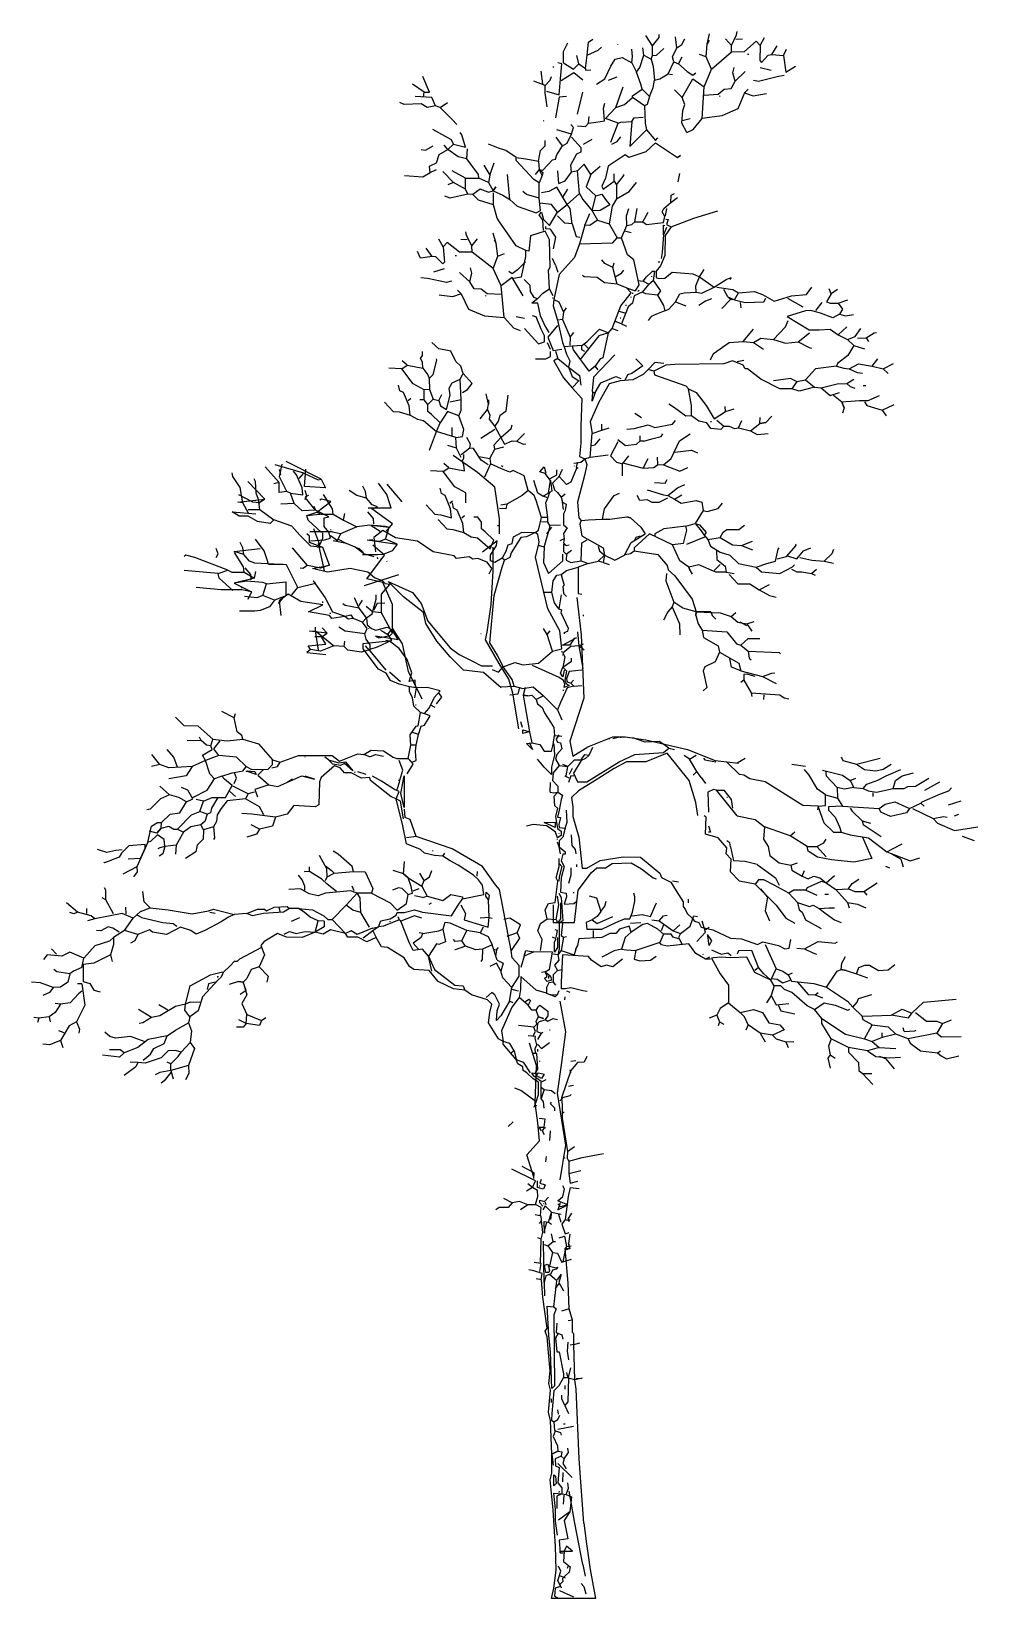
# Model space of a CAD drawing. Header units: metres. Extents: x -4.2 to 3.2, y 0 to 12.2.
import ezdxf

# ---------------------------------------------------------------- set-up
doc = ezdxf.new("R2010")
doc.units = ezdxf.units.M

msp = doc.modelspace()

# ---------------------------------------------------------------- linework, layer by layer
at = {"flags": 128}
for points in [[(-0.077, 11.951), (-0.077, 12.041), (-0.043, 12.108)], [(0.043, 11.945), (0.094, 11.908), (0.108, 12.012), (0.118, 12.112), (0.151, 12.136)], [(0.346, 12.094), (0.346, 12.098)], [(0.55, 12.012), (0.607, 11.98), (0.616, 12.008), (0.616, 12.084), (0.564, 12.165)], [(0.607, 11.98), (0.622, 11.923), (0.631, 11.817), (0.673, 11.827), (0.74, 11.866), (0.783, 11.96), (0.773, 11.998), (0.806, 12.069), (0.797, 12.155)], [(0.616, 12.084), (0.669, 12.15), (0.669, 12.173)], [(0.806, 12.069), (0.844, 12.094), (0.869, 12.14)], [(1.034, 11.998), (1.044, 12.098), (1.062, 12.179)], [(1.058, 12.126), (1.044, 12.098)], [(1.076, 11.903), (1.233, 12.037), (1.233, 12.088), (1.186, 12.14)], [(1.233, 12.088), (1.271, 12.169), (1.276, 12.197)], [(1.233, 12.037), (1.333, 12.041), (1.424, 12.122), (1.457, 12.088), (1.489, 12.15)], [(1.267, 12.136), (1.318, 12.14)], [(-0.077, 11.951), (0, 11.903), (0.043, 11.945), (0.028, 12.008)], [(0.108, 12.012), (0.194, 12.051), (0.218, 12.074)], [(0.179, 11.785), (0.246, 11.827), (0.293, 11.927), (0.327, 11.98), (0.379, 11.994), (0.456, 11.951), (0.46, 12.002), (0.456, 12.059)], [(0.456, 11.951), (0.493, 11.88), (0.517, 11.917), (0.55, 12.012), (0.541, 12.069)], [(0.616, 12.008), (0.649, 12.012), (0.706, 12.065)], [(0.783, 11.96), (0.82, 11.945), (0.849, 11.998)], [(0.93, 11.827), (1.019, 11.766), (1.076, 11.903), (1.034, 11.998), (0.982, 12.017)], [(1.367, 12.017), (1.357, 12.017)], [(1.457, 12.088), (1.452, 11.97), (1.466, 11.955), (1.518, 12.012), (1.546, 12.017), (1.589, 12.084)], [(1.546, 12.017), (1.637, 12.008), (1.66, 12.059)], [(1.637, 12.008), (1.656, 11.88), (1.731, 11.927)], [(-1.163, 11.723), (-1.121, 11.723), (-1.173, 11.846)], [(-0.238, 11.789), (-0.252, 11.888)], [(-0.219, 11.775), (-0.181, 11.817), (-0.171, 11.846)], [(-0.209, 11.732), (-0.11, 11.703), (-0.1, 11.827), (-0.091, 11.945), (-0.12, 11.951)], [(-0.157, 11.917), (-0.152, 11.923)], [(0.075, 11.817), (0.004, 11.874), (-0.095, 11.813)], [(0.094, 11.908), (0.094, 11.894), (0.137, 11.898)], [(0.332, 11.604), (0.399, 11.628), (0.46, 11.681), (0.46, 11.695), (0.535, 11.746), (0.527, 11.785), (0.493, 11.88)], [(0.74, 11.866), (0.773, 11.86)], [(0.82, 11.945), (0.887, 11.884), (0.93, 11.856), (0.954, 11.874)], [(1.019, 11.699), (1.129, 11.709), (1.176, 11.746), (1.229, 11.752), (1.261, 11.809), (1.243, 11.874), (1.253, 11.917)], [(1.261, 11.809), (1.338, 11.884)], [(1.404, 11.817), (1.442, 11.809), (1.589, 11.846), (1.642, 11.856)], [(1.457, 11.917), (1.542, 11.894)], [(-1.167, 11.685), (-1.163, 11.723), (-1.253, 11.785)], [(-0.205, 11.609), (-0.219, 11.718), (-0.219, 11.775), (-0.309, 11.809)], [(0.033, 11.552), (0.075, 11.723)], [(0.251, 11.518), (0.332, 11.604), (0.389, 11.766)], [(0.275, 11.817), (0.342, 11.842)], [(0.535, 11.746), (0.594, 11.689), (0.622, 11.76), (0.631, 11.817)], [(0.883, 11.41), (0.844, 11.481), (0.854, 11.581), (0.869, 11.628), (0.849, 11.681), (0.787, 11.742)], [(0.849, 11.681), (0.93, 11.827)], [(0.883, 11.41), (0.934, 11.433), (1.005, 11.518), (1.019, 11.766)], [(1.361, 11.746), (1.333, 11.718), (1.4, 11.695), (1.504, 11.713)], [(-0.907, 11.471), (-0.945, 11.51), (-1.039, 11.604), (-1.074, 11.618), (-1.139, 11.604), (-1.187, 11.632), (-1.32, 11.628), (-1.353, 11.642)], [(-1.074, 11.618), (-1.102, 11.681), (-1.234, 11.689)], [(-1.039, 11.604), (-0.982, 11.642)], [(-0.053, 11.689), (-0.11, 11.685), (-0.138, 11.524)], [(0.118, 11.481), (0.175, 11.49), (0.242, 11.5), (0.236, 11.599), (0.246, 11.638)], [(0.555, 11.618), (0.46, 11.681)], [(0.594, 11.689), (0.574, 11.628), (0.555, 11.618), (0.56, 11.481), (0.57, 11.429), (0.641, 11.347), (0.659, 11.367)], [(1.333, 11.718), (1.281, 11.595), (1.158, 11.538), (1.005, 11.518)], [(1.143, 11.689), (1.139, 11.695)], [(-0.233, 11.5), (-0.228, 11.504)], [(0.033, 11.461), (0.094, 11.457), (0.118, 11.481), (0.122, 11.533)], [(0.293, 11.333), (0.35, 11.481), (0.251, 11.518)], [(0.35, 11.481), (0.37, 11.49), (0.456, 11.496), (0.474, 11.524), (0.545, 11.528)], [(0.456, 11.496), (0.441, 11.3), (0.57, 11.429)], [(0.849, 11.504), (0.911, 11.518)], [(-0.978, 11.276), (-0.935, 11.319), (-0.95, 11.353), (-1.096, 11.433)], [(-0.935, 11.319), (-0.84, 11.296), (-0.869, 11.39), (-0.883, 11.41)], [(-0.271, 11.187), (-0.266, 11.12), (-0.238, 11.115), (-0.162, 11.197), (-0.138, 11.201), (-0.128, 11.234), (-0.085, 11.305), (-0.134, 11.372)], [(-0.085, 11.305), (-0.048, 11.325), (-0.014, 11.396), (-0.128, 11.429)], [(-0.114, 11.011), (-0.063, 11.034), (-0.014, 11.101), (-0.02, 11.158), (0.028, 11.244), (0.061, 11.258), (0.061, 11.291), (-0.014, 11.372)], [(-0.014, 11.396), (0, 11.447), (-0.02, 11.471)], [(0.08, 11.319), (0.147, 11.357)], [(0.299, 11.319), (0.342, 11.339), (0.37, 11.376)], [(-1.316, 11.073), (-1.173, 11.063), (-1.116, 11.097), (-1.121, 11.148), (-1.068, 11.172), (-1.045, 11.239), (-0.978, 11.276), (-1.007, 11.31)], [(-1.187, 11.276), (-1.153, 11.272), (-1.092, 11.305)], [(-0.84, 11.054), (-0.736, 11.054), (-0.74, 11.083), (-0.831, 11.205), (-0.897, 11.219), (-0.978, 11.276)], [(-0.831, 11.205), (-0.826, 11.282)], [(-0.266, 10.898), (-0.266, 11.016), (-0.309, 11.044), (-0.447, 11.191), (-0.447, 11.215), (-0.527, 11.268), (-0.584, 11.286), (-0.661, 11.319)], [(-0.447, 11.215), (-0.37, 11.205), (-0.271, 11.187), (-0.256, 11.268), (-0.219, 11.305), (-0.219, 11.347)], [(0.641, 11.329), (0.564, 11.258), (0.431, 11.215), (0.403, 11.234), (0.271, 11.148), (0.251, 11.054), (0.222, 10.992), (0.232, 10.969), (0.318, 11.03), (0.318, 11.087)], [(0.641, 11.329), (0.812, 11.215), (0.834, 11.229), (0.812, 11.215)], [(-1.116, 11.097), (-1.068, 11.12)], [(-0.698, 11.154), (-0.651, 11.077), (-0.618, 11.172)], [(-0.266, 11.12), (-0.299, 11.083)], [(-0.266, 11.12), (-0.238, 11.097), (-0.242, 11.073), (-0.266, 11.016)], [(-0.242, 11.073), (-0.266, 11.12)], [(0.033, 11.111), (0.085, 11.162)], [(0.137, 11.083), (0.085, 11.162)], [(0.208, 11.144), (0.137, 11.083), (0.1, 10.987), (0.175, 10.916), (0.222, 10.93), (0.251, 10.888), (0.285, 10.845), (0.208, 10.802), (0.147, 10.798), (0.189, 10.727), (0.279, 10.698)], [(-0.935, 11.02), (-1.017, 11.105)], [(-0.822, 10.93), (-0.84, 10.969), (-0.935, 11.02), (-0.978, 11.001)], [(-0.84, 10.969), (-0.84, 11.054), (-0.945, 11.111)], [(-0.661, 11.02), (-0.736, 11.054)], [(-0.651, 11.077), (-0.661, 11.02), (-0.626, 10.954), (-0.604, 10.987), (-0.626, 10.954), (-0.551, 10.92), (-0.494, 10.888), (-0.513, 11.083)], [(-0.114, 11.011), (-0.12, 11.111)], [(0.047, 10.935), (0.033, 11.111), (-0.014, 11.101)], [(0.318, 11.03), (0.336, 11.001), (0.393, 11.073), (0.393, 11.083)], [(0.336, 11.001), (0.336, 10.892), (0.436, 10.949), (0.493, 11.02)], [(0.816, 11.026), (0.83, 11.091)], [(-0.466, 10.275), (-0.404, 10.285), (-0.37, 10.442), (-0.37, 10.489), (-0.447, 10.527), (-0.575, 10.712), (-0.594, 10.741), (-0.622, 10.845), (-0.74, 10.883), (-0.783, 10.926), (-0.822, 10.93), (-0.96, 10.898), (-1.002, 10.912)], [(-0.665, 10.945), (-0.726, 10.969), (-0.783, 10.926)], [(-0.665, 10.945), (-0.626, 10.954)], [(-0.622, 10.845), (-0.622, 10.94)], [(-0.494, 10.888), (-0.437, 10.835), (-0.29, 10.784), (-0.256, 10.802), (-0.266, 10.898), (-0.366, 10.926), (-0.394, 10.949)], [(-0.124, 10.788), (-0.048, 10.849), (-0.128, 10.983), (-0.191, 10.949), (-0.248, 10.94)], [(-0.081, 10.906), (-0.043, 10.969)], [(0.047, 10.935), (-0.048, 10.849)], [(0.047, 10.935), (0.075, 10.888), (0.147, 10.798)], [(0.147, 10.798), (0.175, 10.916)], [(0.336, 10.892), (0.303, 10.835), (0.279, 10.698), (0.342, 10.589), (0.374, 10.589), (0.417, 10.684), (0.413, 10.759), (0.431, 10.816)], [(0.541, 10.712), (0.57, 10.693), (0.702, 10.707), (0.712, 10.755), (0.692, 10.792), (0.706, 10.816), (0.759, 10.863), (0.763, 10.92), (0.787, 10.935)], [(0.759, 10.863), (0.812, 10.902)], [(-0.233, 10.646), (-0.238, 10.727), (-0.266, 10.769), (-0.248, 10.788), (-0.233, 10.731), (-0.185, 10.684), (-0.124, 10.788), (-0.171, 10.849), (-0.262, 10.859)], [(-0.01, 10.698), (-0.067, 10.702), (-0.124, 10.759)], [(-0.01, 10.698), (-0.024, 10.816), (-0.048, 10.849)], [(0.09, 10.688), (0.128, 10.778)], [(0.417, 10.684), (0.456, 10.693), (0.478, 10.712), (0.498, 10.816)], [(0.478, 10.712), (0.541, 10.712), (0.584, 10.788)], [(0.726, 10.816), (0.716, 10.759)], [(0.72, 10.735), (0.74, 10.731), (0.726, 10.693), (0.763, 10.674), (0.94, 10.741), (1.125, 10.798)], [(-0.791, 10.527), (-0.832, 10.607), (-0.838, 10.635)], [(-0.588, 10.446), (-0.602, 10.545), (-0.624, 10.626)], [(-0.28, 10.114), (-0.238, 10.157), (-0.185, 10.19), (-0.195, 10.337), (-0.181, 10.361), (-0.185, 10.574), (-0.219, 10.641), (-0.333, 10.603), (-0.347, 10.485), (-0.37, 10.489)], [(-0.181, 10.656), (-0.214, 10.66), (-0.214, 10.678)], [(-0.181, 10.656), (-0.138, 10.593), (-0.157, 10.503)], [(-0.01, 10.698), (0.023, 10.599), (0.051, 10.593)], [(0.189, 10.727), (0.128, 10.684), (0.09, 10.688), (0.047, 10.542), (0.308, 10.55), (0.342, 10.589)], [(0.45, 10.627), (0.399, 10.641)], [(0.763, 10.674), (0.716, 10.607), (0.712, 10.45), (0.678, 10.371), (0.645, 10.328), (0.645, 10.28), (0.663, 10.271), (0.712, 10.275), (0.769, 10.322), (0.93, 10.308), (0.982, 10.285), (1.019, 10.342)], [(0.726, 10.67), (0.702, 10.613), (0.692, 10.475), (0.683, 10.428)], [(0.702, 10.613), (0.702, 10.688), (0.712, 10.684)], [(-1.014, 10.518), (-1.005, 10.4), (-1.018, 10.385), (-1.072, 10.44), (-1.101, 10.443), (-1.146, 10.508)], [(-0.789, 10.476), (-0.888, 10.476), (-0.983, 10.553), (-1.014, 10.518), (-1.049, 10.579)], [(-0.827, 10.574), (-0.878, 10.576)], [(-0.626, 10.349), (-0.789, 10.476), (-0.791, 10.527), (-0.746, 10.582)], [(-0.617, 10.573), (-0.602, 10.545)], [(0.047, 10.542), (0.009, 10.436), (-0.11, 10.304), (-0.152, 10.109), (-0.114, 10.09), (-0.077, 10.009), (-0.053, 10.043)], [(0.413, 10.2), (0.484, 10.176), (0.513, 10.223), (0.47, 10.418), (0.421, 10.456), (0.374, 10.589)], [(-1.101, 10.443), (-1.191, 10.431), (-1.216, 10.481)], [(-0.921, 10.451), (-0.911, 10.451)], [(-0.477, 10.28), (-0.564, 10.215), (-0.626, 10.349), (-0.588, 10.446), (-0.537, 10.467)], [(-0.372, 10.402), (-0.436, 10.338), (-0.478, 10.308), (-0.503, 10.326)], [(-0.138, 10.375), (-0.138, 10.375), (-0.162, 10.428)], [(0.342, 10.228), (0.308, 10.357), (0.246, 10.389), (0.222, 10.418)], [(0.308, 10.357), (0.318, 10.394)], [(0.669, 10.394), (0.669, 10.408)], [(-0.95, 10.25), (-0.988, 10.24), (-1.136, 10.271), (-1.189, 10.278)], [(-1.007, 10.347), (-1.091, 10.321)], [(-0.807, 10.247), (-0.887, 10.319)], [(-0.561, 10.148), (-0.671, 10.153), (-0.719, 10.188), (-0.772, 10.192), (-0.807, 10.247), (-0.792, 10.314), (-0.803, 10.356)], [(-0.39, 10.137), (-0.477, 10.28)], [(-0.28, 10.114), (-0.305, 10.123), (-0.333, 10.171), (-0.337, 10.218), (-0.384, 10.265)], [(-0.138, 10.375), (-0.12, 10.322)], [(0.065, 9.749), (0.104, 9.777), (0.204, 9.877), (0.275, 9.848), (0.303, 9.882), (0.37, 10.058), (0.403, 10.1), (0.45, 10.161), (0.413, 10.2), (0.342, 10.228), (0.242, 10.237), (0.185, 10.28), (0.085, 10.285), (0.071, 10.294)], [(0.327, 10.285), (0.374, 10.314), (0.393, 10.337)], [(0.503, 10.257), (0.545, 10.251), (0.57, 10.285), (0.607, 10.318), (0.616, 10.328), (0.631, 10.328), (0.622, 10.257), (0.678, 10.176), (0.655, 10.143), (0.702, 10.062), (0.712, 10.019), (0.745, 10.033), (0.797, 10.09), (0.83, 10.151), (0.863, 10.161), (0.958, 10.166), (0.954, 10.214), (0.982, 10.285)], [(0.612, 10.285), (0.612, 10.29)], [(0.982, 10.285), (1.096, 10.204), (1.133, 10.228), (1.19, 10.265), (1.229, 10.28), (1.219, 10.265)], [(-0.904, 10.181), (-0.875, 10.153), (-0.941, 10.128), (-1.045, 10.142)], [(-0.875, 10.153), (-0.818, 10.033), (-0.692, 9.981), (-0.539, 9.968)], [(-0.684, 10.133), (-0.68, 10.139)], [(-0.412, 9.865), (-0.464, 9.886), (-0.539, 9.968), (-0.564, 10.215)], [(-0.157, 10.137), (-0.185, 10.19)], [(0.655, 10.143), (0.564, 10.151), (0.535, 10.166), (0.474, 10.137), (0.46, 10.08), (0.427, 10.052), (0.374, 9.919), (0.413, 9.901)], [(0.464, 10.151), (0.464, 10.161)], [(0.503, 10.171), (0.513, 10.18)], [(0.588, 10.228), (0.535, 10.166)], [(0.545, 10.251), (0.588, 10.228), (0.622, 10.257)], [(0.958, 10.166), (1.001, 10.157), (1.096, 10.204)], [(1.119, 10.204), (1.119, 10.204), (1.243, 10.186), (1.286, 10.161), (1.41, 10.171), (1.475, 10.147), (1.566, 10.095), (1.699, 10.137), (1.817, 10.147), (1.859, 10.204)], [(1.205, 10.129), (1.172, 10.186)], [(1.205, 10.129), (1.257, 10.105), (1.286, 10.161)], [(2.059, 10.186), (2.008, 10.151), (1.973, 10.09), (2.002, 10.08), (2.064, 10.08), (2.14, 10.105)], [(2.008, 10.151), (1.993, 10.19)], [(-0.28, 10.114), (-0.28, 10.114), (-0.323, 10.08)], [(-0.256, 9.981), (-0.256, 9.981), (-0.276, 10.08), (-0.323, 10.08)], [(-0.157, 10.119), (-0.162, 10.119)], [(-0.152, 10.109), (-0.157, 10.058), (-0.124, 9.948)], [(0.403, 10.001), (0.356, 10.015)], [(0.413, 10.062), (0.407, 10.062)], [(0.45, 10.123), (0.45, 10.129)], [(0.712, 10.019), (0.649, 9.995), (0.607, 9.976), (0.584, 9.944)], [(0.797, 10.09), (0.877, 10.058)], [(1.076, 10.114), (1.029, 10.095), (0.977, 10.062)], [(1.257, 10.105), (1.224, 10.109), (1.158, 10.038)], [(1.224, 10.109), (1.205, 10.129)], [(1.257, 10.105), (1.338, 10.086), (1.485, 10.09), (1.499, 10.119)], [(1.3, 10.086), (1.304, 10.043)], [(2.073, 9.995), (2.022, 9.966), (1.926, 10.001), (1.851, 10.023), (1.808, 10.019), (1.666, 9.976), (1.837, 9.872), (1.916, 9.872), (2.002, 9.877), (2.064, 9.834), (2.13, 9.895)], [(1.67, 10.119), (1.788, 10.052)], [(1.936, 10.086), (1.888, 10.023)], [(2.064, 10.08), (2.097, 10.033), (2.073, 9.995), (2.121, 9.981), (2.183, 9.991)], [(-0.382, 9.96), (-0.445, 9.972)], [(-0.38, 9.882), (-0.271, 9.763), (-0.224, 9.777), (-0.224, 9.824), (-0.252, 9.877), (-0.29, 9.972), (-0.319, 9.981)], [(-0.214, 9.891), (-0.214, 9.891), (-0.256, 9.981)], [(-0.124, 9.905), (-0.199, 9.815), (-0.157, 9.71), (-0.091, 9.72)], [(-0.085, 9.952), (-0.124, 9.948), (-0.085, 9.773), (-0.071, 9.739)], [(-0.077, 10.009), (-0.085, 9.952), (-0.024, 9.815), (0.004, 9.852)], [(0.374, 9.919), (0.327, 9.938)], [(0.37, 9.962), (0.364, 9.962)], [(1.324, 9.781), (1.404, 9.773), (1.461, 9.806), (1.56, 9.796), (1.652, 9.895), (1.674, 9.944)], [(-1.049, 9.321), (-1.035, 9.279), (-0.988, 9.25), (-0.96, 9.364), (-0.968, 9.417), (-0.945, 9.46), (-0.883, 9.488), (-0.86, 9.531), (-0.878, 9.588), (-0.917, 9.625), (-0.954, 9.706), (-1.049, 9.724), (-1.102, 9.773)], [(-0.214, 9.891), (-0.191, 9.852)], [(-0.205, 9.773), (-0.191, 9.744), (-0.181, 9.72)], [(-0.024, 9.815), (-0.028, 9.753)], [(0.232, 9.653), (0.275, 9.848), (0.199, 9.824), (0.051, 9.639)], [(0.303, 9.882), (0.346, 9.867)], [(1.068, 9.639), (1.091, 9.687), (1.214, 9.773), (1.324, 9.781), (1.404, 9.877)], [(1.404, 9.773), (1.481, 9.72)], [(1.56, 9.796), (1.652, 9.767), (1.751, 9.777), (1.841, 9.848)], [(1.751, 9.777), (1.837, 9.734), (1.859, 9.73)], [(2.064, 9.834), (2.136, 9.796), (2.197, 9.82), (2.24, 9.882)], [(2.136, 9.796), (2.187, 9.749), (2.268, 9.724)], [(2.215, 9.806), (2.282, 9.81), (2.344, 9.848), (2.363, 9.852)], [(2.282, 9.81), (2.301, 9.781)], [(-1.296, 9.596), (-1.173, 9.573), (-1.177, 9.62), (-1.192, 9.649), (-1.177, 9.673), (-1.177, 9.702)], [(-0.295, 9.645), (-0.214, 9.645), (-0.177, 9.663), (-0.177, 9.702)], [(-0.12, 9.649), (-0.152, 9.63), (-0.077, 9.497), (-0.01, 9.421)], [(-0.138, 9.706), (-0.12, 9.649), (-0.038, 9.582), (-0.01, 9.507), (0.043, 9.474)], [(0.194, 9.559), (0.171, 9.588), (0.122, 9.549), (0, 9.716), (-0.006, 9.744), (-0.071, 9.739), (-0.053, 9.682), (-0.028, 9.63), (-0.038, 9.582), (0.047, 9.516), (0.057, 9.44)], [(0.09, 9.702), (0.065, 9.716), (0.065, 9.749), (-0.006, 9.744)], [(0.114, 9.73), (0.085, 9.759)], [(0.322, 9.677), (0.157, 9.502), (0.147, 9.397), (0.151, 9.383), (0.171, 9.383), (0.214, 9.46), (0.332, 9.507), (0.37, 9.492)], [(0.232, 9.653), (0.208, 9.645), (0.171, 9.588)], [(2.187, 9.749), (2.14, 9.673), (2.059, 9.61), (2.05, 9.588), (2.107, 9.573), (2.15, 9.568), (2.221, 9.606), (2.329, 9.588), (2.372, 9.645)], [(-1.163, 9.326), (-1.163, 9.403), (-1.249, 9.45), (-1.338, 9.568), (-1.438, 9.573)], [(-1.338, 9.568), (-1.296, 9.596), (-1.334, 9.63)], [(-1.173, 9.573), (-1.135, 9.521), (-1.125, 9.492), (-1.092, 9.525), (-1.064, 9.635), (-1.068, 9.645)], [(-0.864, 9.383), (-0.826, 9.407), (-0.789, 9.454), (-0.86, 9.531)], [(0.626, 9.549), (0.584, 9.563), (0.545, 9.525), (0.464, 9.482), (0.364, 9.474), (0.279, 9.45), (0.199, 9.307), (0.132, 9.155), (0.147, 9.065), (0.222, 9.089), (0.222, 9.136)], [(0.541, 9.592), (0.456, 9.531), (0.421, 9.521), (0.403, 9.482)], [(0.541, 9.592), (0.488, 9.645)], [(0.706, 9.61), (0.635, 9.616), (0.584, 9.563)], [(1.879, 9.425), (1.76, 9.393), (1.703, 9.411), (1.609, 9.411), (1.461, 9.488), (1.357, 9.568), (1.338, 9.568), (1.324, 9.596), (1.239, 9.63), (1.172, 9.606), (0.792, 9.602), (0.72, 9.596), (0.626, 9.549), (0.631, 9.521), (0.877, 9.435), (0.897, 9.411), (0.958, 9.383), (1.034, 9.283), (1.096, 9.179), (1.186, 9.236), (1.182, 9.274)], [(1.276, 9.625), (1.328, 9.635)], [(2.05, 9.588), (1.888, 9.568), (1.808, 9.482), (1.879, 9.425), (1.931, 9.421), (2.055, 9.45), (2.13, 9.454), (2.187, 9.488)], [(2.15, 9.568), (2.211, 9.539), (2.254, 9.535)], [(2.329, 9.588), (2.415, 9.568), (2.496, 9.61)], [(2.415, 9.568), (2.453, 9.531)], [(-1.472, 9.307), (-1.405, 9.236), (-1.358, 9.232), (-1.273, 9.208), (-1.281, 9.279), (-1.324, 9.383), (-1.353, 9.397), (-1.363, 9.44)], [(-1.121, 9.407), (-1.163, 9.403)], [(-1.125, 9.492), (-1.121, 9.407), (-1.092, 9.331), (-1.049, 9.321), (-1.025, 9.368)], [(-0.874, 9.326), (-0.883, 9.488)], [(0.043, 9.474), (-0.01, 9.421), (0.065, 9.336), (0.057, 9.122), (0.057, 8.99), (0.047, 8.884), (0.09, 8.866), (0.132, 8.88), (0.147, 9.065)], [(0.92, 9.203), (0.92, 9.283), (0.897, 9.411)], [(1.694, 9.492), (1.56, 9.474)], [(1.694, 9.492), (1.741, 9.468), (1.808, 9.482)], [(1.741, 9.468), (1.703, 9.411)], [(1.931, 9.421), (2.002, 9.36), (2.073, 9.383)], [(2.13, 9.454), (2.158, 9.431), (2.193, 9.417)], [(2.278, 9.435), (2.258, 9.435)], [(-1.287, 9.321), (-1.267, 9.34)], [(-1.273, 9.208), (-1.216, 9.175), (-1.167, 9.165), (-1.068, 9.079), (-1.039, 9.146), (-1.106, 9.212), (-1.135, 9.236), (-1.135, 9.289), (-1.163, 9.326), (-1.196, 9.326)], [(-1.135, 9.289), (-1.092, 9.331)], [(-0.893, 9.203), (-0.874, 9.246), (-0.874, 9.326), (-0.964, 9.307)], [(-0.726, 9.179), (-0.669, 9.25), (-0.661, 9.293), (-0.679, 9.374)], [(-0.669, 9.25), (-0.651, 9.208), (-0.655, 9.175), (-0.612, 9.118), (-0.584, 9.161), (-0.57, 9.208), (-0.523, 9.24), (-0.508, 9.364)], [(-0.661, 9.326), (-0.661, 9.293)], [(0.171, 9.383), (0.147, 9.317), (0.151, 9.383)], [(1.172, 9.122), (1.148, 9.094), (1.072, 9.104), (1.039, 9.146), (0.977, 9.161), (0.92, 9.203), (0.877, 9.198), (0.787, 9.264), (0.745, 9.293)], [(2.026, 9.364), (2.093, 9.311), (2.23, 9.321), (2.297, 9.321), (2.386, 9.36)], [(2.093, 9.311), (2.111, 9.264), (2.097, 9.222)], [(2.111, 9.264), (2.093, 9.311)], [(2.268, 9.311), (2.287, 9.283), (2.406, 9.246), (2.5, 9.289)], [(-0.917, 9.032), (-0.864, 9.041), (-0.854, 9.094), (-0.893, 9.203), (-0.982, 9.236), (-1.039, 9.146)], [(0.417, 9.098), (0.474, 9.104), (0.584, 9.132), (0.635, 9.112), (0.773, 9.136), (0.797, 9.165)], [(0.478, 9.222), (0.531, 9.189)], [(1.068, 9.155), (1.076, 9.161)], [(1.119, 9.169), (1.172, 9.122), (1.214, 9.122), (1.257, 9.104), (1.286, 9.108), (1.314, 9.165)], [(1.186, 9.236), (1.253, 9.255)], [(1.286, 9.108), (1.381, 9.084), (1.452, 9.141), (1.457, 9.189)], [(1.452, 9.141), (1.499, 9.151), (1.546, 9.198)], [(2.406, 9.246), (2.439, 9.203)], [(-1.121, 8.933), (-1.068, 9.079)], [(-0.911, 8.951), (-0.917, 9.032), (-1.068, 9.079)], [(-0.945, 9.047), (-0.945, 9.112)], [(-0.722, 9.027), (-0.612, 9.098)], [(-0.612, 9.118), (-0.565, 9.032), (-0.484, 9.104), (-0.476, 9.132)], [(-0.565, 9.032), (-0.537, 8.98), (-0.476, 9.008), (-0.441, 9.004), (-0.38, 9.065)], [(0.222, 9.089), (0.279, 9.108)], [(0.346, 9.018), (0.407, 8.97), (0.493, 8.98), (0.521, 9.008), (0.521, 9.047)], [(0.521, 9.008), (0.55, 9.004), (0.612, 9.022), (0.683, 9.041), (0.698, 9.061)], [(0.659, 8.823), (0.702, 8.819), (0.763, 8.87), (0.826, 9.008), (0.911, 9.061)], [(1.381, 9.084), (1.432, 9.055), (1.518, 9.065)], [(1.499, 9.151), (1.452, 9.141)], [(-0.874, 8.876), (-0.911, 8.951), (-0.978, 8.97)], [(-0.665, 8.819), (-0.718, 8.856), (-0.779, 8.947), (-0.807, 8.951), (-0.874, 8.899)], [(-0.807, 8.951), (-0.803, 8.98), (-0.831, 9.032)], [(-0.736, 8.884), (-0.651, 8.87), (-0.612, 8.941), (-0.618, 8.975), (-0.565, 9.032)], [(-0.612, 8.941), (-0.541, 8.961)], [(-0.441, 9.004), (-0.39, 8.98), (-0.37, 8.984)], [(0.142, 8.97), (0.171, 8.975), (0.208, 9.022)], [(0.346, 8.998), (0.289, 8.89), (0.336, 8.842), (0.384, 8.827), (0.431, 8.89)], [(0.55, 9.004), (0.521, 9.008)], [(0.792, 8.919), (0.92, 8.933), (0.968, 8.913)], [(-2.292, 8.681), (-2.401, 8.805)], [(-2.137, 8.713), (-2.1, 8.755), (-2.323, 8.819)], [(-2.232, 8.613), (-2.271, 8.69), (-2.289, 8.727), (-2.269, 8.824)], [(-2.1, 8.755), (-1.99, 8.704), (-1.966, 8.709), (-2.238, 8.847)], [(-1.014, 8.767), (-0.971, 8.796), (-1.01, 8.83)], [(-0.971, 8.796), (-0.849, 8.773), (-0.853, 8.82), (-0.867, 8.849), (-0.853, 8.873), (-0.853, 8.901)], [(-0.575, 8.283), (-0.575, 8.398), (-0.613, 8.645), (-0.747, 8.76), (-0.938, 8.893)], [(-0.352, 8.62), (-0.384, 8.733), (-0.47, 8.776), (-0.494, 8.762), (-0.561, 8.79), (-0.646, 8.827), (-0.693, 8.723)], [(-0.651, 8.87), (-0.646, 8.827)], [(-0.551, 8.805), (-0.561, 8.813)], [(-0.238, 8.577), (-0.195, 8.6), (-0.177, 8.699), (-0.219, 8.752), (-0.262, 8.766), (-0.228, 8.805), (-0.214, 8.756)], [(0.028, 8.799), (-0.02, 8.685), (-0.053, 8.666), (-0.11, 8.728), (-0.162, 8.676), (-0.148, 8.624), (-0.124, 8.605), (-0.095, 8.567), (-0.063, 8.595)], [(0.004, 8.833), (0.057, 8.842), (0.09, 8.866)], [(0.009, 8.809), (0.009, 8.813)], [(0.033, 8.837), (0.023, 8.805), (0.037, 8.795)], [(0.09, 8.866), (0.104, 8.823), (0.09, 8.748), (0.033, 8.528), (0.043, 8.406), (0.061, 8.386), (0.118, 8.392), (0.228, 8.396), (0.242, 8.477), (0.318, 8.581), (0.36, 8.6)], [(0.132, 8.88), (0.271, 8.899)], [(0.384, 8.733), (0.384, 8.827)], [(0.393, 8.833), (0.545, 8.795), (0.584, 8.87)], [(0.545, 8.795), (0.626, 8.799), (0.659, 8.823), (0.655, 8.88)], [(0.702, 8.819), (0.83, 8.77), (0.891, 8.799)], [(-2.576, 8.525), (-2.596, 8.643), (-2.653, 8.728), (-2.658, 8.757)], [(-2.405, 8.553), (-2.537, 8.691)], [(-2.534, 8.472), (-2.444, 8.472), (-2.454, 8.549), (-2.472, 8.6), (-2.477, 8.691), (-2.487, 8.71)], [(-2.175, 8.519), (-2.204, 8.599), (-2.232, 8.613), (-2.293, 8.605), (-2.292, 8.681), (-2.334, 8.671)], [(-2.279, 8.741), (-2.289, 8.784)], [(-2.204, 8.599), (-2.108, 8.585), (-2.114, 8.642), (-2.157, 8.741), (-2.18, 8.77)], [(-1.966, 8.709), (-1.933, 8.642), (-2.096, 8.652), (-2.086, 8.785)], [(-1.421, 8.483), (-1.431, 8.517), (-1.455, 8.588), (-1.52, 8.678)], [(-0.839, 8.525), (-0.839, 8.602), (-0.924, 8.649), (-1.014, 8.767), (-1.114, 8.773)], [(-0.199, 8.41), (-0.209, 8.486), (-0.214, 8.524), (-0.199, 8.563), (-0.238, 8.577), (-0.276, 8.6), (-0.309, 8.699)], [(-0.177, 8.699), (-0.167, 8.614), (-0.185, 8.605), (-0.199, 8.563)], [(-0.181, 8.713), (-0.128, 8.742), (-0.128, 8.78)], [(-0.11, 8.728), (-0.085, 8.785)], [(0.631, 8.681), (0.716, 8.676), (0.73, 8.705)], [(-2.529, 8.439), (-2.576, 8.525), (-2.615, 8.529), (-2.405, 8.553), (-2.447, 8.524), (-2.499, 8.529), (-2.608, 8.586)], [(-2.063, 8.581), (-2.091, 8.571)], [(-2.09, 8.549), (-2.076, 8.578), (-2.09, 8.621)], [(-2.023, 8.499), (-2.009, 8.466), (-2.09, 8.566)], [(-2.076, 8.426), (-2, 8.45), (-1.891, 8.534), (-1.962, 8.553), (-1.976, 8.544)], [(-2, 8.45), (-1.968, 8.436), (-1.872, 8.436), (-1.876, 8.478), (-1.948, 8.588)], [(-1.457, 8.303), (-1.41, 8.36), (-1.57, 8.478), (-1.526, 8.492), (-1.569, 8.507), (-1.612, 8.559), (-1.687, 8.582), (-1.748, 8.621)], [(-1.612, 8.559), (-1.62, 8.611), (-1.64, 8.653)], [(-1.334, 8.531), (-1.452, 8.668)], [(-1.148, 8.507), (-1.081, 8.436), (-1.034, 8.431), (-0.949, 8.407), (-0.957, 8.478), (-1, 8.582), (-1.028, 8.597), (-1.038, 8.639)], [(-0.523, 8.15), (-0.508, 8.197), (-0.476, 8.207), (-0.466, 8.258), (-0.399, 8.296), (-0.299, 8.292), (-0.271, 8.311), (-0.248, 8.41), (-0.29, 8.543), (-0.305, 8.581), (-0.352, 8.62), (-0.399, 8.581), (-0.518, 8.514), (-0.527, 8.477), (-0.575, 8.481)], [(-0.095, 8.567), (-0.085, 8.528), (-0.057, 8.514), (-0.063, 8.463), (-0.077, 8.439), (-0.077, 8.353), (-0.048, 8.329), (-0.077, 8.286), (-0.071, 8.244), (-0.077, 8.211), (-0.057, 8.192), (-0.034, 8.197)], [(0.578, 8.548), (0.517, 8.543), (0.498, 8.581)], [(0.574, 8.624), (0.702, 8.585), (0.735, 8.581), (0.812, 8.642), (0.869, 8.666)], [(0.578, 8.548), (0.612, 8.528), (0.669, 8.528), (0.735, 8.563)], [(0.735, 8.581), (0.787, 8.553), (0.844, 8.585)], [(0.787, 8.553), (0.84, 8.52), (0.958, 8.543), (1.001, 8.528), (1.011, 8.463), (1.044, 8.457), (1.129, 8.481), (1.162, 8.52)], [(-1.901, 8.039), (-1.952, 8.177), (-2.047, 8.186), (-2.133, 8.271), (-2.194, 8.343), (-2.334, 8.392), (-2.363, 8.364), (-2.463, 8.378), (-2.534, 8.421), (-2.605, 8.421), (-2.658, 8.454), (-2.476, 8.439)], [(-2.444, 8.472), (-2.334, 8.392)], [(-2.049, 8.229), (-1.939, 8.235), (-1.892, 8.249), (-1.906, 8.296), (-1.943, 8.339), (-1.943, 8.406), (-1.905, 8.414), (-2.009, 8.466), (-2.114, 8.462), (-2.175, 8.519), (-2.279, 8.513)], [(-1.962, 8.293), (-2.067, 8.389), (-2.076, 8.426), (-1.976, 8.435)], [(-1.872, 8.436), (-1.791, 8.389), (-1.782, 8.44)], [(-1.555, 8.36), (-1.559, 8.403), (-1.602, 8.454)], [(-1.421, 8.483), (-1.599, 8.483)], [(-1.053, 8.393), (-0.986, 8.321), (-0.939, 8.317), (-0.853, 8.293), (-0.862, 8.364), (-0.905, 8.468), (-0.933, 8.482), (-0.943, 8.525)], [(-0.963, 8.521), (-0.943, 8.54)], [(-0.518, 8.514), (-0.565, 8.506)], [(-0.077, 8.471), (-0.085, 8.528)], [(1.011, 8.463), (0.948, 8.363), (0.982, 8.353), (1.034, 8.292), (1.019, 8.272), (1.048, 8.239), (1.143, 8.254), (1.167, 8.296), (1.196, 8.315), (1.29, 8.315), (1.333, 8.349)], [(-1.994, 8.177), (-1.976, 8.196), (-2.023, 8.32)], [(-1.891, 8.312), (-1.891, 8.317)], [(-1.464, 8.24), (-1.435, 8.332), (-1.464, 8.34), (-1.587, 8.35), (-1.687, 8.336), (-1.815, 8.283), (-1.844, 8.222)], [(-1.791, 8.389), (-1.687, 8.336)], [(-1.435, 8.332), (-1.576, 8.346), (-1.505, 8.303)], [(-0.655, 7.97), (-0.636, 8.013), (-0.673, 8.061), (-0.745, 8.09), (-0.783, 8.084), (-0.812, 8.104), (-0.911, 8.09), (-0.93, 8.112), (-1.092, 8.141), (-1.214, 8.226), (-1.385, 8.25), (-1.485, 8.307), (-1.556, 8.255), (-1.542, 8.141)], [(-0.868, 8.407), (-0.848, 8.425)], [(-0.853, 8.293), (-0.796, 8.26), (-0.748, 8.25), (-0.648, 8.165), (-0.62, 8.232), (-0.687, 8.297), (-0.715, 8.321), (-0.715, 8.374), (-0.744, 8.411), (-0.776, 8.411)], [(-0.584, 8.339), (-0.589, 8.349)], [(-0.199, 8.372), (-0.199, 8.41), (-0.248, 8.41)], [(-0.228, 8.178), (-0.181, 8.343), (-0.199, 8.372), (-0.248, 8.377)], [(-0.171, 8.335), (-0.209, 8.282)], [(-0.177, 8.349), (-0.1, 8.353)], [(0.061, 8.386), (0.051, 8.358), (0.065, 8.268), (0.232, 8.172), (0.242, 8.115), (0.322, 8.078), (0.399, 8.115), (0.45, 8.215), (0.56, 8.282)], [(0.228, 8.396), (0.285, 8.396), (0.417, 8.414), (0.446, 8.406), (0.527, 8.335), (0.56, 8.282)], [(0.446, 8.406), (0.417, 8.414)], [(0.859, 8.207), (0.883, 8.311), (0.877, 8.343), (0.706, 8.321), (0.635, 8.282), (0.635, 8.264)], [(0.877, 8.343), (0.948, 8.363), (0.987, 8.315), (1.019, 8.272)], [(-2.568, 8.122), (-2.576, 8.173), (-2.596, 8.216)], [(-2.377, 8.045), (-2.387, 8.079), (-2.411, 8.15), (-2.477, 8.24)], [(-1.952, 8.177), (-2.057, 8.215), (-2.057, 8.264), (-2.077, 8.282)], [(-1.815, 8.283), (-1.891, 8.297), (-2.053, 8.297), (-1.881, 8.302)], [(-1.939, 7.993), (-1.986, 8.207)], [(-1.976, 8.196), (-1.952, 8.249), (-1.952, 8.291)], [(-1.839, 8.229), (-1.892, 8.268)], [(-1.701, 8.178), (-1.768, 8.207), (-1.872, 8.229)], [(-1.839, 8.244), (-1.768, 8.207)], [(-1.562, 8.236), (-1.59, 8.232), (-1.374, 8.203), (-1.412, 8.151), (-1.483, 8.122), (-1.526, 8.118), (-1.644, 8.118)], [(-1.178, 6.995), (-1.286, 7.21), (-1.332, 7.425), (-1.409, 7.548), (-1.409, 7.733), (-1.486, 7.902), (-1.609, 7.932), (-1.471, 8.117), (-1.563, 8.194)], [(-1.374, 8.203), (-1.464, 8.24), (-1.512, 8.222), (-1.606, 8.232)], [(-0.632, 7.224), (-0.584, 7.204), (-0.547, 7.247), (-0.589, 7.332), (-0.651, 7.432), (-0.618, 7.802), (-0.555, 8.022), (-0.537, 8.078), (-0.555, 8.093), (-0.612, 8.059), (-0.646, 8.073), (-0.646, 8.115), (-0.598, 8.192), (-0.594, 8.229), (-0.708, 8.14)], [(-0.162, 7.367), (-0.091, 7.385), (-0.105, 7.527), (-0.199, 7.698), (-0.276, 8.022), (-0.295, 8.101), (-0.271, 8.192), (-0.266, 8.221), (-0.276, 8.278), (-0.299, 8.292), (-0.366, 8.258), (-0.409, 8.254), (-0.484, 8.135), (-0.494, 8.097), (-0.537, 8.078)], [(-0.228, 8.178), (-0.271, 8.192)], [(-0.071, 8.244), (-0.105, 8.229)], [(-0.057, 8.192), (-0.077, 8.201), (-0.077, 8.144), (-0.057, 8.125), (-0.014, 8.154)], [(-0.053, 8.125), (-0.057, 8.078), (-0.02, 8.059), (0.061, 8.073), (0.065, 8.211), (0.108, 8.235)], [(0.194, 8.187), (0.204, 8.15), (0.242, 8.115)], [(0.911, 7.993), (0.901, 8.022), (0.83, 8.073), (0.773, 8.197), (0.594, 8.282), (0.474, 8.172), (0.474, 8.15), (0.659, 8.121), (0.73, 8.036), (0.74, 8.002), (0.792, 7.955), (0.925, 7.774), (0.958, 7.674), (1.143, 7.666), (1.229, 7.637), (1.267, 7.67)], [(0.521, 8.264), (0.488, 8.254), (0.474, 8.229)], [(0.859, 8.207), (0.773, 8.197)], [(0.883, 8.201), (1.025, 8.258)], [(1.048, 8.239), (1.068, 8.187), (1.143, 8.14), (1.219, 8.115), (1.286, 8.05), (1.424, 8.022), (1.509, 8.05), (1.575, 8.069), (1.585, 8.115), (1.595, 8.164), (1.603, 8.172)], [(1.143, 8.254), (1.239, 8.197), (1.31, 8.192), (1.395, 8.225)], [(1.31, 8.192), (1.395, 8.158)], [(1.589, 8.087), (1.66, 8.107), (1.737, 8.192), (1.731, 8.197), (1.737, 8.201)], [(-2.769, 7.973), (-2.694, 7.998), (-2.949, 8.097), (-3.02, 8.115), (-3.034, 8.107)], [(-2.783, 8.097), (-2.769, 8.126), (-2.783, 8.169)], [(-2.694, 7.998), (-2.661, 7.983), (-2.566, 7.983), (-2.57, 8.026), (-2.641, 8.136)], [(-2.194, 7.807), (-2.147, 7.864), (-2.235, 8.041), (-2.482, 8.055), (-2.525, 8.069), (-2.568, 8.122), (-2.643, 8.145), (-2.442, 8.169)], [(-2.071, 8.035), (-2.19, 8.172)], [(-1.701, 8.178), (-1.669, 8.168), (-1.644, 8.144), (-1.636, 8.13), (-1.555, 8.107)], [(-1.636, 8.13), (-1.701, 8.178)], [(-1.522, 8.087), (-1.53, 8.097)], [(-1.498, 8.083), (-1.502, 8.087)], [(-1.451, 8.064), (-1.455, 8.069)], [(-0.425, 6.764), (-0.471, 7.041), (-0.502, 7.149), (-0.578, 7.271), (-0.686, 7.456), (-0.671, 7.517), (-0.64, 7.733), (-0.625, 7.994), (-0.625, 8.178)], [(-0.523, 8.15), (-0.523, 8.15), (-0.555, 8.093)], [(-0.228, 8.178), (-0.233, 8.059), (-0.195, 7.973), (-0.081, 8.073), (-0.081, 8.125)], [(0.061, 8.073), (0.114, 8.05), (0.194, 8.069), (0.242, 8.115), (0.232, 8.059), (0.279, 8.044)], [(0.232, 8.059), (0.194, 8.069)], [(0.403, 8.121), (0.446, 8.13), (0.474, 8.15)], [(1.115, 8.15), (1.119, 8.083), (1.182, 8.03), (1.19, 7.983), (1.253, 7.973)], [(1.67, 8.111), (1.741, 8.087), (1.794, 8.15), (1.851, 8.172)], [(1.765, 8.097), (1.859, 8.078), (1.955, 8.069), (2.016, 8.13), (2.03, 8.164)], [(1.955, 8.069), (2.026, 8.054)], [(-2.655, 7.841), (-2.761, 7.936), (-2.769, 7.973), (-3.034, 7.997)], [(-2.566, 7.983), (-2.484, 7.936), (-2.476, 7.988)], [(-2.511, 7.923), (-2.515, 7.965), (-2.558, 8.017)], [(-2.377, 8.045), (-2.263, 8.045)], [(-1.495, 7.666), (-1.495, 7.812), (-1.431, 7.888), (-1.465, 7.893), (-1.488, 7.916), (-1.55, 7.94), (-1.602, 7.983), (-1.74, 8.012), (-1.915, 7.983), (-2.034, 8.012), (-1.901, 8.039), (-1.972, 8.015), (-2.071, 8.035), (-2.108, 8.011), (-2.128, 8.015)], [(-1.629, 7.879), (-1.36, 7.965)], [(-0.167, 7.826), (-0.157, 7.916), (-0.128, 7.959), (-0.095, 7.965), (-0.053, 7.997), (0.037, 8.022)], [(-0.095, 7.965), (-0.081, 7.916), (-0.071, 7.883), (-0.081, 7.873), (-0.077, 7.817), (-0.053, 7.794)], [(0.114, 8.05), (0.037, 8.022), (0.037, 7.817), (0.065, 7.812)], [(0.726, 7.973), (0.72, 7.916), (0.783, 7.751)], [(1.19, 7.983), (1.111, 7.983), (0.977, 8.04), (0.901, 8.022), (0.911, 7.993), (0.925, 7.969)], [(1.096, 7.997), (1.143, 8.044)], [(1.214, 7.965), (1.281, 7.893), (1.375, 7.893), (1.447, 7.845), (1.528, 7.888)], [(1.424, 8.022), (1.466, 7.987), (1.609, 7.973), (1.709, 8.026), (1.723, 8.04)], [(1.699, 8.007), (1.741, 7.987), (1.78, 7.987), (1.855, 7.973), (1.894, 8.007)], [(1.855, 7.973), (1.884, 7.959)], [(-2.509, 7.831), (-2.584, 7.845), (-2.746, 7.845), (-2.939, 7.865)], [(-2.484, 7.936), (-2.643, 7.898)], [(-2.42, 7.803), (-2.391, 7.894), (-2.42, 7.903), (-2.544, 7.913), (-2.643, 7.898), (-2.509, 7.831), (-2.537, 7.77)], [(-2.584, 7.86), (-2.584, 7.865)], [(-2.391, 7.894), (-2.24, 7.908), (-2.242, 7.807)], [(-2.147, 7.864), (-2.009, 7.897), (-2.029, 7.916), (-1.935, 7.784), (-1.878, 7.674), (-1.778, 7.641), (-1.735, 7.651), (-1.716, 7.623)], [(-0.562, 7.082), (-0.7, 7.203), (-0.856, 7.22), (-0.96, 7.324), (-1.063, 7.445), (-1.15, 7.583), (-1.167, 7.67), (-1.323, 7.791), (-1.444, 7.912), (-1.254, 7.825), (-1.185, 7.739), (-1.133, 7.601), (-0.96, 7.393), (-0.89, 7.341), (-0.787, 7.289), (-0.717, 7.255), (-0.631, 7.255)], [(-0.071, 7.513), (-0.043, 7.523), (-0.038, 7.546), (-0.095, 7.666), (-0.091, 7.688), (-0.114, 7.698), (-0.148, 7.745), (-0.167, 7.826), (-0.224, 7.826)], [(1.447, 7.845), (1.528, 7.802), (1.58, 7.788)], [(-2.299, 7.74), (-2.255, 7.794), (-2.33, 7.766), (-2.369, 7.713), (-2.44, 7.685), (-2.482, 7.681), (-2.601, 7.681)], [(-2.33, 7.766), (-2.42, 7.803), (-2.468, 7.784), (-2.562, 7.794)], [(-1.626, 7.503), (-1.607, 7.546), (-1.644, 7.594), (-1.716, 7.623), (-1.754, 7.617), (-1.782, 7.637), (-1.882, 7.623), (-1.901, 7.646), (-2.063, 7.674), (-1.952, 7.73), (-2.123, 7.755), (-2.222, 7.812), (-2.293, 7.759), (-2.279, 7.645)], [(-1.952, 7.745), (-1.952, 7.755)], [(-1.644, 7.594), (-1.612, 7.627), (-1.669, 7.703), (-1.778, 7.723), (-1.797, 7.737)], [(-1.669, 7.703), (-1.707, 7.784)], [(-1.669, 7.723), (-1.644, 7.765)], [(-1.612, 7.627), (-1.607, 7.574), (-1.573, 7.546), (-1.54, 7.532), (-1.451, 7.556), (-1.417, 7.537), (-1.365, 7.456), (-1.543, 7.485), (-1.515, 7.471), (-1.429, 7.489), (-1.41, 7.509), (-1.495, 7.666), (-1.566, 7.674), (-1.615, 7.717)], [(-1.612, 7.627), (-1.569, 7.66), (-1.536, 7.774), (-1.536, 7.808)], [(-1.53, 7.741), (-1.555, 7.688)], [(-1.53, 7.741), (-1.469, 7.745)], [(-0.095, 7.808), (-0.114, 7.698), (-0.091, 7.688)], [(0.027, 7.787), (0.06, 7.496), (0.07, 7.248), (0.081, 7.001), (-0.027, 6.667), (-0.005, 6.549), (0.113, 6.624), (0.307, 6.7), (0.404, 6.7), (0.566, 6.678), (0.889, 6.603), (1.104, 6.517), (1.287, 6.495)], [(0.769, 7.713), (0.735, 7.674), (0.702, 7.609)], [(0.954, 7.646), (0.958, 7.674), (0.854, 7.703), (0.783, 7.751), (0.769, 7.713), (0.826, 7.58), (0.83, 7.495)], [(-1.892, 7.66), (-1.892, 7.666)], [(0.08, 7.641), (0.08, 7.651)], [(1.072, 7.674), (0.958, 7.674), (0.954, 7.646), (0.972, 7.58), (1.005, 7.532), (1.196, 7.518), (1.271, 7.424), (1.304, 7.414), (1.361, 7.466), (1.452, 7.466)], [(1.072, 7.674), (1.082, 7.646), (1.111, 7.617)], [(1.229, 7.637), (1.281, 7.594), (1.353, 7.58), (1.41, 7.599)], [(1.353, 7.566), (1.3, 7.594)], [(1.353, 7.58), (1.39, 7.523)], [(-2.577, 6.683), (-2.455, 6.645), (-2.345, 6.521), (-2.284, 6.502), (-2.141, 6.555), (-1.879, 6.555), (-1.822, 6.512), (-1.68, 6.569), (-1.633, 6.564), (-1.576, 6.598), (-1.481, 6.592), (-1.405, 6.541), (-1.377, 6.531), (-1.287, 6.531), (-1.267, 6.635), (-1.273, 6.716), (-1.224, 6.783), (-1.21, 6.787), (-1.192, 6.891), (-1.244, 6.939), (-1.253, 7.005), (-1.277, 7.053), (-1.277, 7.09), (-1.358, 7.11), (-1.424, 7.139), (-1.458, 7.196), (-1.519, 7.228), (-1.637, 7.385), (-1.637, 7.428), (-1.417, 7.452), (-1.53, 7.399), (-1.65, 7.361), (-1.758, 7.375), (-1.787, 7.404), (-1.868, 7.409), (-1.972, 7.367), (-2.049, 7.381), (-2.077, 7.357), (-1.929, 7.342)], [(-2.049, 7.381), (-2.067, 7.409), (-1.929, 7.423), (-1.962, 7.48), (-2.014, 7.48)], [(-1.919, 7.508), (-2.057, 7.523), (-2.01, 7.527), (-2.01, 7.556)], [(-2.01, 7.527), (-1.868, 7.409)], [(-1.986, 7.375), (-2.01, 7.527)], [(-1.962, 7.48), (-1.919, 7.508), (-1.957, 7.551)], [(-1.583, 7.375), (-1.583, 7.418), (-1.616, 7.461), (-1.626, 7.503), (-1.778, 7.523), (-1.829, 7.556)], [(-1.593, 7.542), (-1.593, 7.546)], [(-1.502, 7.532), (-1.479, 7.518), (-1.445, 7.499), (-1.417, 7.537)], [(-1.23, 7.086), (-1.234, 7.143), (-1.281, 7.133), (-1.259, 7.2), (-1.296, 7.304), (-1.358, 7.389), (-1.434, 7.446), (-1.462, 7.452), (-1.434, 7.446)], [(-1.445, 7.499), (-1.417, 7.452)], [(-0.718, 7.503), (-0.722, 7.503)], [(-0.565, 7.09), (-0.461, 7.096), (-0.476, 7.147), (-0.547, 7.247), (-0.456, 7.281), (-0.39, 7.261), (-0.271, 7.275), (-0.162, 7.367), (-0.205, 7.499), (-0.233, 7.546)], [(-0.205, 7.499), (-0.181, 7.527)], [(0.009, 7.471), (-0.028, 7.414), (-0.085, 7.414), (0.028, 7.475)], [(-0.071, 7.513), (-0.071, 7.503)], [(0.033, 7.518), (0.043, 7.409), (0.08, 7.424)], [(1.005, 7.532), (1.015, 7.475), (1.129, 7.409), (1.139, 7.361), (1.29, 7.275), (1.304, 7.214), (1.475, 7.172), (1.546, 7.196), (1.57, 7.2)], [(-1.787, 7.404), (-1.782, 7.446)], [(-1.586, 7.371), (-1.619, 7.409)], [(-1.586, 7.371), (-1.462, 7.219)], [(-0.085, 7.357), (-0.091, 7.367)], [(-0.081, 7.338), (-0.085, 7.338)], [(0.043, 7.409), (-0.02, 7.404), (-0.081, 7.352), (-0.067, 7.324), (-0.081, 7.243), (-0.014, 7.29), (-0.014, 7.314)], [(0.085, 7.375), (0.043, 7.409), (0.075, 7.233)], [(1.139, 7.361), (1.105, 7.285), (1.025, 7.247), (1.011, 7.214), (1.039, 7.086), (1.011, 7.058)], [(1.304, 7.414), (1.361, 7.367), (1.603, 7.357), (1.613, 7.347)], [(1.361, 7.367), (1.371, 7.314), (1.385, 7.3)], [(-0.081, 7.243), (-0.053, 7.214), (-0.067, 7.143), (-0.057, 7.115), (-0.034, 7.1), (-0.071, 7.086), (-0.067, 7.11), (-0.077, 7.139), (-0.11, 7.162), (-0.319, 7.257)], [(-0.071, 7.219), (-0.081, 7.167), (-0.1, 7.196), (-0.081, 7.243)], [(0.065, 7.219), (-0.034, 7.21), (-0.053, 7.153), (-0.048, 7.129), (-0.02, 7.119), (0, 7.143)], [(1.304, 7.214), (1.233, 7.243), (1.219, 7.31)], [(-1.348, 7.129), (-1.434, 7.204)], [(-1.224, 7.082), (-1.277, 7.09)], [(-1.159, 6.883), (-1.125, 6.925), (-1.082, 7.011), (-1.039, 7.058), (-1.139, 7.086), (-1.224, 7.082), (-1.239, 7.005)], [(-0.461, 7.096), (-0.394, 7.076), (-0.313, 7.09), (-0.233, 7.019)], [(-0.376, 7.086), (-0.39, 7.025), (-0.356, 7.019), (-0.323, 7.025), (-0.29, 6.992)], [(0.004, 7.096), (-0.048, 7.082), (-0.1, 6.968), (-0.124, 6.911), (-0.091, 6.834)], [(-0.02, 7.119), (0.004, 7.096), (0.065, 7.1)], [(1.328, 7.143), (1.304, 7.125)], [(1.418, 7.172), (1.353, 7.19), (1.328, 7.186), (1.328, 7.143), (1.385, 7.043), (1.609, 7.029), (1.642, 7.005), (1.68, 6.996)], [(1.475, 7.172), (1.58, 7.115)], [(-1.068, 6.958), (-1.068, 6.958), (-1.025, 7.011), (-1.049, 7.043)], [(-0.423, 7.076), (-0.433, 7.033), (-0.494, 7.025)], [(-0.356, 7.019), (-0.39, 7.025), (-0.342, 6.74), (-0.323, 6.655), (-0.262, 6.64), (-0.228, 6.588), (-0.171, 6.588), (-0.157, 6.64), (-0.148, 6.712)], [(-0.124, 6.911), (-0.199, 6.986), (-0.233, 7.019), (-0.29, 6.992), (-0.28, 6.958), (-0.242, 6.929), (-0.224, 6.887), (-0.177, 6.816), (-0.152, 6.773), (-0.148, 6.712), (-0.091, 6.706)], [(-0.077, 7.058), (-0.077, 7.068)], [(1.385, 7.043), (1.39, 7.015)], [(1.485, 7.029), (1.481, 6.992)], [(-2.825, 6.631), (-2.811, 6.683), (-2.924, 6.783), (-3.033, 6.787), (-3.1, 6.854)], [(-2.811, 6.683), (-2.697, 6.669), (-2.577, 6.683), (-2.583, 6.712), (-2.62, 6.74), (-2.644, 6.848), (-2.739, 6.897)], [(-2.644, 6.848), (-2.634, 6.883)], [(-1.224, 6.948), (-1.23, 6.948)], [(-1.206, 6.72), (-1.187, 6.783), (-1.159, 6.791), (-1.116, 6.863), (-1.153, 6.877), (-1.192, 6.891)], [(-1.078, 6.929), (-1.111, 6.948)], [(-1.224, 6.635), (-1.206, 6.72), (-1.253, 6.734)], [(-0.413, 6.82), (-0.399, 6.777)], [(-0.342, 6.74), (-0.394, 6.726), (-0.394, 6.754), (-0.342, 6.74)], [(-3.085, 6.464), (-3.114, 6.541), (-3.166, 6.602)], [(-2.867, 6.517), (-2.89, 6.559), (-2.815, 6.602), (-2.825, 6.631), (-2.858, 6.635), (-2.9, 6.673), (-3.01, 6.669)], [(-2.9, 6.673), (-2.914, 6.697)], [(-2.762, 6.555), (-2.801, 6.606), (-2.754, 6.669)], [(-1.296, 6.413), (-1.296, 6.413), (-1.249, 6.488), (-1.287, 6.531), (-1.259, 6.502), (-1.224, 6.517), (-1.23, 6.588), (-1.224, 6.635), (-1.267, 6.635)], [(-0.342, 6.655), (-0.319, 6.602), (-0.366, 6.649), (-0.323, 6.655)], [(-0.152, 6.645), (-0.148, 6.559), (-0.171, 6.464), (-0.171, 6.407), (-0.228, 6.464), (-0.28, 6.527)], [(-0.114, 6.716), (-0.134, 6.683), (-0.124, 6.659), (-0.1, 6.655), (-0.091, 6.606), (-0.128, 6.564), (-0.138, 6.527), (-0.11, 6.478), (-0.043, 6.47), (0.009, 6.521), (0.061, 6.521), (0.09, 6.564), (0.122, 6.559), (0.151, 6.621)], [(0.122, 6.559), (0.094, 6.531), (0.061, 6.517), (0, 6.417), (0.033, 6.35), (0.104, 6.35), (0.356, 6.507), (0.478, 6.564), (0.702, 6.578), (0.745, 6.612), (0.698, 6.645), (0.669, 6.663), (0.56, 6.659), (0.464, 6.692)], [(0.214, 6.659), (0.214, 6.663)], [(0.285, 6.683), (0.275, 6.687)], [(0.308, 6.687), (0.35, 6.697)], [(0.37, 6.692), (0.37, 6.702)], [(0.745, 6.612), (0.787, 6.602)], [(-2.971, 6.47), (-3.057, 6.464), (-3.152, 6.46), (-3.223, 6.484), (-3.289, 6.47)], [(-3.223, 6.484), (-3.285, 6.564)], [(-2.967, 6.228), (-2.853, 6.285), (-2.796, 6.374), (-2.833, 6.413), (-2.867, 6.517), (-2.971, 6.47), (-3.018, 6.398), (-3.152, 6.374)], [(-2.739, 6.393), (-2.658, 6.421), (-2.573, 6.435), (-2.549, 6.47), (-2.625, 6.541), (-2.762, 6.555), (-2.867, 6.517)], [(-2.549, 6.47), (-2.512, 6.45), (-2.416, 6.445), (-2.378, 6.45), (-2.345, 6.484), (-2.345, 6.521)], [(-1.182, 5.538), (-1.139, 5.459), (-1.017, 5.425), (-0.954, 5.473), (-0.864, 5.453), (-0.864, 5.439), (-0.698, 5.473), (-0.708, 5.544), (-0.74, 5.587), (-0.779, 5.624), (-0.897, 5.701), (-0.96, 5.734), (-1.017, 5.772), (-1.082, 5.776), (-1.159, 5.795), (-1.192, 5.823), (-1.301, 5.866), (-1.33, 6.008), (-1.381, 6.218), (-1.42, 6.232), (-1.58, 6.36), (-1.586, 6.384), (-1.652, 6.378), (-1.733, 6.421), (-1.785, 6.421), (-1.818, 6.46), (-1.861, 6.474), (-1.965, 6.384), (-1.979, 6.35), (-1.985, 6.171), (-2.013, 6.156), (-2.178, 6.165), (-2.231, 6.099), (-2.321, 6.075), (-2.345, 6.004), (-2.445, 5.98), (-2.469, 5.943), (-2.544, 5.919)], [(-2.349, 6.46), (-2.307, 6.47), (-2.284, 6.502)], [(-2.089, 6.541), (-2.089, 6.545)], [(-1.814, 6.478), (-1.875, 6.488), (-1.908, 6.521), (-1.936, 6.541)], [(-1.908, 6.521), (-1.828, 6.498), (-1.775, 6.507), (-1.718, 6.435), (-1.785, 6.492), (-1.814, 6.478)], [(-1.586, 6.545), (-1.633, 6.564)], [(-1.586, 6.545), (-1.543, 6.564), (-1.481, 6.549)], [(-1.358, 6.36), (-1.353, 6.364), (-1.33, 6.441), (-1.358, 6.517)], [(-0.11, 6.478), (-0.157, 6.421), (-0.162, 6.36), (-0.12, 6.317), (-0.12, 6.27), (-0.085, 6.246), (-0.095, 6.213), (-0.11, 6.128), (-0.124, 6.075), (-0.1, 6.071), (-0.114, 6.018), (-0.11, 5.994), (-0.063, 5.99), (-0.048, 6.037), (-0.053, 6.128)], [(-0.034, 6.378), (-0.063, 6.393), (-0.057, 6.398), (-0.043, 6.47), (-0.081, 6.484)], [(0.969, 6.089), (0.955, 6.189), (0.902, 6.36), (0.731, 6.574), (0.566, 6.507), (0.413, 6.507), (0.318, 6.455), (0.171, 6.36), (0.039, 6.279), (-0.014, 6.228), (-0.004, 6.156), (-0.004, 6.08), (0.043, 5.919), (0.068, 5.677), (0.105, 5.677), (0.21, 5.738), (0.389, 5.766), (0.523, 5.762), (0.674, 5.638), (0.688, 5.605), (0.759, 5.567), (0.802, 5.501), (0.855, 5.416), (0.855, 5.378), (0.873, 5.353), (0.888, 5.325), (0.926, 5.288), (0.945, 5.264), (0.979, 5.254), (0.997, 5.217), (1.087, 5.197), (1.225, 5.131), (1.31, 5.126), (1.434, 5.083), (1.477, 5.103), (1.599, 5.074), (1.648, 5.05), (1.681, 5.054), (1.695, 5.121)], [(0.962, 6.431), (0.906, 6.527), (0.863, 6.555)], [(0.906, 6.527), (0.958, 6.559)], [(1.015, 6.535), (1.025, 6.521), (1.111, 6.507)], [(1.955, 6.028), (1.908, 6.161), (1.788, 6.165), (1.495, 6.35), (1.375, 6.374), (1.328, 6.403), (1.296, 6.407), (1.196, 6.502)], [(1.276, 6.498), (1.338, 6.535)], [(1.808, 6.47), (1.703, 6.484)], [(2.087, 6.545), (2.101, 6.517), (2.207, 6.488), (2.392, 6.535)], [(2.207, 6.488), (2.268, 6.445), (2.358, 6.435), (2.415, 6.45), (2.477, 6.488)], [(-2.882, 6.199), (-2.815, 6.228), (-2.711, 6.228), (-2.658, 6.322), (-2.719, 6.37), (-2.739, 6.393), (-2.796, 6.374)], [(-2.644, 6.336), (-2.625, 6.378), (-2.64, 6.421)], [(-2.549, 6.431), (-2.54, 6.435), (-2.483, 6.431), (-2.473, 6.407), (-2.54, 6.431)], [(-2.416, 6.445), (-2.459, 6.403), (-2.373, 6.327), (-2.302, 6.313), (-2.117, 6.398), (-2.017, 6.37), (-2.089, 6.393)], [(-2.188, 6.37), (-2.231, 6.346)], [(-1.7, 6.421), (-1.704, 6.427)], [(-1.615, 6.407), (-1.68, 6.427)], [(-1.324, 6.061), (-1.348, 6.199), (-1.381, 6.218), (-1.358, 6.275), (-1.395, 6.289), (-1.452, 6.327), (-1.495, 6.356), (-1.566, 6.393)], [(-1.373, 6.289), (-1.353, 6.356), (-1.363, 6.364)], [(-1.32, 6.398), (-1.32, 6.151), (-1.344, 6.26), (-1.32, 6.398)], [(0.004, 6.393), (-0.02, 6.398), (-0.038, 6.346)], [(-0.01, 6.455), (-0.034, 6.407)], [(0.997, 6.384), (0.962, 6.431), (0.934, 6.403)], [(0.997, 6.384), (1.029, 6.336)], [(1.908, 6.161), (1.965, 6.165), (1.965, 6.25), (1.902, 6.293), (1.837, 6.403), (1.802, 6.445)], [(1.941, 6.441), (2.097, 6.403), (2.158, 6.36), (2.201, 6.378)], [(1.965, 6.435), (1.969, 6.398), (2.055, 6.307)], [(2.158, 6.36), (2.187, 6.307), (2.258, 6.299), (2.287, 6.332), (2.372, 6.364), (2.439, 6.398), (2.553, 6.445)], [(2.258, 6.299), (2.297, 6.279), (2.363, 6.27), (2.492, 6.299), (2.51, 6.36), (2.563, 6.398), (2.652, 6.421)], [(2.492, 6.299), (2.577, 6.299), (2.606, 6.313), (2.667, 6.317), (2.771, 6.378)], [(-3.317, 5.88), (-3.289, 6.004), (-3.242, 6.033), (-3.209, 6.033), (-3.142, 6.099), (-3.067, 6.108), (-3.014, 6.193), (-3.075, 6.228), (-3.147, 6.25), (-3.218, 6.218), (-3.299, 6.136), (-3.323, 6.132)], [(-3.147, 6.25), (-3.223, 6.317)], [(-3.014, 6.193), (-2.967, 6.218), (-3.004, 6.285), (-3.053, 6.307)], [(-2.677, 6.275), (-2.634, 6.236)], [(-2.534, 6.256), (-2.654, 6.317)], [(-2.487, 6.27), (-2.534, 6.256), (-2.554, 6.218)], [(-2.373, 6.327), (-2.483, 6.289), (-2.463, 6.232)], [(-0.181, 6.27), (-0.152, 6.265), (-0.12, 6.27), (-0.152, 6.236), (-0.148, 6.165), (-0.124, 6.146), (-0.138, 6.08), (-0.124, 5.986), (-0.095, 5.966), (-0.095, 5.933), (-0.124, 5.914), (-0.138, 5.957), (-0.181, 5.99), (-0.209, 6.008), (-0.313, 6.018), (-0.366, 6.004)], [(-0.181, 6.27), (-0.177, 6.346)], [(1.276, 6.085), (1.115, 6.285), (1.091, 6.289), (1.048, 6.27), (1.054, 6.114)], [(1.115, 6.285), (1.172, 6.285), (1.229, 6.213), (1.239, 6.146)], [(1.965, 6.25), (2.059, 6.222)], [(2.187, 6.307), (2.111, 6.293), (2.055, 6.307), (2.059, 6.222), (2.097, 6.161), (2.382, 6.142), (2.429, 6.175), (2.506, 6.193), (2.62, 6.142), (2.709, 6.185), (2.719, 6.193), (2.862, 6.256), (2.927, 6.279), (2.947, 6.303)], [(2.335, 6.265), (2.335, 6.236)], [(2.738, 6.285), (2.856, 6.35)], [(-3.213, 5.99), (-3.152, 6.004), (-3.114, 5.98), (-3.085, 5.98), (-2.976, 6.094), (-2.91, 6.118), (-2.882, 6.199), (-2.939, 6.213)], [(-2.853, 6.099), (-2.91, 6.118)], [(-2.772, 6.228), (-2.819, 6.146), (-2.829, 6.108), (-2.853, 6.099), (-2.872, 6.042), (-2.904, 6.014)], [(-2.412, 6.094), (-2.445, 6.156), (-2.554, 6.218), (-2.697, 6.203), (-2.744, 6.142), (-2.776, 6.094), (-2.782, 6.042), (-2.805, 6), (-2.796, 5.914), (-2.805, 5.9)], [(-1.31, 6.071), (-1.316, 6.136)], [(1.2, 6.228), (1.196, 6.228)], [(1.908, 6.161), (1.902, 6.132)], [(2.097, 6.161), (1.988, 6.156), (1.988, 6.128), (2.04, 6.075), (2.073, 6), (2.087, 5.957), (2.158, 5.937), (2.301, 5.914), (2.443, 5.805), (2.563, 5.866)], [(2.158, 6.146), (2.173, 6.122), (2.25, 6.047), (2.315, 6.028)], [(2.62, 6.142), (2.596, 6.108), (2.472, 6.08), (2.396, 6.114), (2.382, 6.142)], [(2.643, 6.142), (2.805, 6.065), (2.885, 6.08), (2.913, 6.075)], [(2.709, 6.185), (2.734, 6.161)], [(2.923, 6.171), (3.023, 6.203)], [(-3.213, 5.99), (-3.246, 5.951), (-3.303, 5.966)], [(-3.246, 5.951), (-3.213, 5.99), (-3.209, 6.033)], [(-2.882, 5.976), (-2.904, 6.014), (-2.981, 6), (-3.038, 5.957), (-3.095, 5.857), (-3.1, 5.786)], [(-2.805, 6), (-2.882, 5.976), (-2.886, 5.904), (-2.933, 5.857), (-2.943, 5.805), (-3.024, 5.752)], [(-2.321, 6.075), (-2.506, 6.099), (-2.583, 6.104)], [(-2.445, 5.98), (-2.512, 6.014)], [(-1.224, 5.923), (-1.273, 6.057), (-1.31, 6.071)], [(-0.142, 6.037), (-0.142, 5.994), (-0.228, 6.033), (-0.142, 6.037)], [(-0.063, 5.99), (-0.081, 5.919), (-0.11, 5.89), (-0.11, 5.843), (-0.063, 5.805), (-0.063, 5.786), (-0.081, 5.786), (-0.095, 5.734), (-0.071, 5.691), (-0.095, 5.601), (-0.1, 5.491), (-0.057, 5.482), (-0.053, 5.453), (-0.071, 5.396), (0.004, 5.402), (0.019, 5.416)], [(1.418, 5.553), (1.296, 5.577), (1.224, 5.648), (1.229, 5.748), (1.19, 5.79), (1.196, 5.837), (1.129, 5.914), (1.029, 5.943), (1.034, 6.075), (1.019, 6.085)], [(1.054, 6.008), (1.068, 5.957), (1.054, 5.957)], [(1.276, 6.085), (1.418, 6.057), (1.489, 6)], [(2.254, 5.919), (2.325, 5.752), (2.187, 5.724), (2.012, 5.743), (1.902, 5.762), (1.831, 5.809), (1.822, 5.847), (1.689, 5.929), (1.652, 5.943), (1.489, 6), (1.481, 5.904), (1.518, 5.847), (1.532, 5.776), (1.603, 5.719), (1.694, 5.701), (1.746, 5.719)], [(1.955, 6.028), (2.026, 5.957), (2.087, 5.957)], [(2.25, 6.047), (2.258, 6.018), (2.4, 5.923)], [(2.805, 6.065), (2.838, 6.028), (2.97, 5.971), (3.151, 6)], [(2.97, 6.085), (3.004, 6.099)], [(-3.374, 5.752), (-3.337, 5.833), (-3.337, 5.862), (-3.465, 5.852), (-3.522, 5.795), (-3.541, 5.762), (-3.655, 5.719)], [(-3.185, 5.847), (-3.189, 5.9), (-3.242, 5.937), (-3.295, 5.886), (-3.317, 5.88), (-3.403, 5.687), (-3.399, 5.648), (-3.427, 5.61)], [(-3.085, 5.98), (-3.038, 5.957)], [(-0.513, 4.784), (-0.48, 4.747), (-0.423, 4.837), (-0.423, 4.918), (-0.476, 4.979), (-0.484, 5.036), (-0.575, 5.51), (-0.608, 5.548), (-0.708, 5.691), (-0.945, 5.829), (-1.224, 5.923), (-1.301, 5.914)], [(-0.124, 5.9), (-0.128, 5.9)], [(-0.11, 5.843), (-0.124, 5.88)], [(-0.11, 5.947), (-0.11, 5.951)], [(-0.01, 5.852), (-0.014, 5.937)], [(1.224, 5.843), (1.224, 5.843), (1.219, 5.876), (1.196, 5.89)], [(1.689, 5.929), (1.727, 5.961)], [(1.822, 5.847), (1.898, 5.847), (1.951, 5.876), (1.969, 5.904)], [(3.127, 5.89), (3.033, 5.923)], [(-3.517, 5.819), (-3.565, 5.815), (-3.636, 5.8), (-3.708, 5.823)], [(-3.374, 5.752), (-3.47, 5.748)], [(-3.185, 5.847), (-3.223, 5.837), (-3.238, 5.829)], [(-3.095, 5.857), (-3.185, 5.847), (-3.199, 5.79), (-3.228, 5.772)], [(-1.932, 5.581), (-1.918, 5.61), (-1.922, 5.672), (-1.979, 5.776)], [(-1.932, 5.695), (-1.885, 5.658), (-1.865, 5.638), (-1.714, 5.652), (-1.723, 5.691), (-1.832, 5.786), (-1.871, 5.809)], [(-1.096, 5.809), (-1.096, 5.815)], [(-1.017, 5.772), (-1.002, 5.795)], [(-0.256, 5.036), (-0.242, 5.121), (-0.276, 5.188), (-0.256, 5.245), (-0.205, 5.282), (-0.219, 5.353), (-0.195, 5.402), (-0.142, 5.41), (-0.12, 5.577), (-0.134, 5.601), (-0.11, 5.691), (-0.11, 5.752)], [(-0.1, 5.79), (-0.11, 5.843)], [(-0.01, 5.852), (0.014, 5.823), (0.019, 5.79)], [(1.224, 5.843), (1.247, 5.734)], [(1.898, 5.847), (1.969, 5.766), (1.898, 5.847)], [(2.443, 5.805), (2.624, 5.734), (2.699, 5.758)], [(2.553, 5.748), (2.482, 5.786)], [(2.553, 5.748), (2.571, 5.687)], [(-3.659, 5.724), (-3.655, 5.719)], [(-3.403, 5.687), (-3.512, 5.63)], [(-2.093, 5.506), (-2.093, 5.538), (-2.113, 5.587), (-2.141, 5.624)], [(-1.847, 5.496), (-1.918, 5.553), (-1.961, 5.591), (-2.056, 5.652), (-2.099, 5.648)], [(-2.056, 5.652), (-2.056, 5.687)], [(-1.918, 5.61), (-1.865, 5.638)], [(-1.714, 5.652), (-1.623, 5.648), (-1.562, 5.52), (-1.572, 5.482), (-1.429, 5.406), (-1.373, 5.349), (-1.301, 5.402), (-1.287, 5.473), (-1.334, 5.52), (-1.363, 5.524), (-1.41, 5.506)], [(-1.287, 5.473), (-1.253, 5.482), (-1.263, 5.534), (-1.287, 5.601), (-1.324, 5.634), (-1.405, 5.658)], [(-1.324, 5.634), (-1.316, 5.729)], [(-1.324, 5.634), (-1.287, 5.601), (-1.182, 5.538), (-1.163, 5.581), (-1.196, 5.638)], [(-1.163, 5.581), (-1.121, 5.61), (-1.102, 5.658)], [(-0.75, 5.615), (-0.746, 5.652)], [(-0.158, 5.392), (-0.158, 5.254), (0.009, 5.254), (0.037, 5.506), (0.141, 5.644), (0.184, 5.681), (0.251, 5.681), (0.302, 5.715), (0.45, 5.719), (0.531, 5.672), (0.621, 5.601), (0.644, 5.595)], [(-0.11, 5.715), (-0.091, 5.691), (-0.11, 5.61), (-0.114, 5.577)], [(-0.02, 5.681), (-0.02, 5.624), (-0.038, 5.558)], [(0.028, 5.687), (0.028, 5.705)], [(1.432, 5.705), (1.338, 5.729), (1.247, 5.734)], [(1.432, 5.705), (1.575, 5.601), (1.603, 5.544)], [(1.694, 5.701), (1.703, 5.662), (1.784, 5.615), (1.802, 5.658)], [(1.784, 5.615), (1.831, 5.595), (1.874, 5.615), (1.922, 5.601), (1.969, 5.563), (2.036, 5.62)], [(2.467, 5.677), (2.435, 5.691)], [(-3.645, 5.43), (-3.645, 5.506), (-3.655, 5.524)], [(-3.431, 5.288), (-3.374, 5.339), (-3.299, 5.368), (-3.346, 5.416), (-3.356, 5.496)], [(-2.141, 5.363), (-2.032, 5.353), (-1.946, 5.306), (-1.914, 5.278), (-1.879, 5.278), (-1.771, 5.388), (-1.686, 5.482), (-1.737, 5.501), (-1.932, 5.482), (-1.989, 5.463), (-2.06, 5.477), (-2.127, 5.516), (-2.217, 5.51)], [(-1.709, 5.501), (-1.723, 5.538)], [(-1.249, 5.501), (-1.202, 5.52)], [(0.82, 5.567), (0.773, 5.577)], [(1.68, 5.482), (1.566, 5.544), (1.485, 5.587), (1.442, 5.587), (1.418, 5.553), (1.58, 5.388), (1.656, 5.288), (1.727, 5.249)], [(1.513, 5.453), (1.461, 5.516)], [(1.812, 5.506), (1.717, 5.506), (1.68, 5.482), (1.746, 5.41), (1.841, 5.378), (1.869, 5.388), (1.916, 5.363), (1.993, 5.368), (2.036, 5.368)], [(1.969, 5.563), (1.931, 5.573), (1.822, 5.524), (1.812, 5.506), (1.898, 5.467)], [(1.969, 5.563), (2.045, 5.51), (2.144, 5.516), (2.173, 5.558), (2.225, 5.591)], [(2.045, 5.51), (2.136, 5.41), (2.215, 5.396), (2.278, 5.368)], [(2.144, 5.516), (2.193, 5.496), (2.264, 5.496), (2.368, 5.563)], [(2.264, 5.496), (2.287, 5.467)], [(-3.864, 5.335), (-3.95, 5.406)], [(-3.584, 5.321), (-3.645, 5.43), (-3.673, 5.445)], [(-3.484, 5.321), (-3.488, 5.373)], [(-2.544, 5.325), (-2.463, 5.359), (-2.406, 5.359), (-2.392, 5.345), (-2.331, 5.373), (-2.231, 5.378), (-2.213, 5.363)], [(-2.284, 5.339), (-2.292, 5.373)], [(-1.59, 5.217), (-1.657, 5.331), (-1.718, 5.349), (-1.771, 5.388)], [(-1.572, 5.482), (-1.686, 5.482)], [(-1.657, 5.331), (-1.662, 5.445), (-1.686, 5.482)], [(-1.566, 5.211), (-1.519, 5.221), (-1.501, 5.268), (-1.429, 5.282), (-1.381, 5.311), (-1.373, 5.331), (-1.32, 5.331), (-1.239, 5.353), (-1.177, 5.335), (-0.95, 5.306), (-0.903, 5.382), (-0.864, 5.439)], [(-1.177, 5.449), (-1.239, 5.463)], [(-1.177, 5.449), (-1.139, 5.459)], [(-1.125, 5.396), (-1.106, 5.406)], [(-0.878, 5.392), (-0.84, 5.325), (-0.85, 5.274), (-0.665, 5.217), (-0.655, 5.292), (-0.726, 5.288)], [(-0.655, 5.292), (-0.661, 5.43), (-0.683, 5.459), (-0.679, 5.491), (-0.655, 5.467), (-0.661, 5.43)], [(-0.205, 5.282), (-0.134, 5.278), (-0.114, 5.392), (-0.124, 5.459)], [(-0.114, 5.482), (-0.095, 5.449), (-0.081, 5.268), (-0.11, 5.249), (-0.11, 5.05), (-0.12, 5.003), (-0.157, 5.007)], [(-0.1, 5.406), (-0.1, 5.282), (-0.124, 5.249), (-0.128, 5.274)], [(0.004, 5.482), (0.004, 5.491)], [(0.147, 5.274), (0.1, 5.254), (0.104, 5.202), (0.222, 5.202), (0.332, 5.254), (0.399, 5.282), (0.441, 5.282), (0.46, 5.335), (0.478, 5.42), (0.478, 5.453), (0.47, 5.482)], [(0.122, 5.463), (0.179, 5.445), (0.214, 5.339), (0.246, 5.382), (0.256, 5.42)], [(0.456, 5.306), (0.535, 5.316), (0.602, 5.302), (0.635, 5.378), (0.649, 5.406)], [(0.897, 5.406), (0.897, 5.435)], [(1.513, 5.453), (1.495, 5.345), (1.528, 5.268)], [(1.746, 5.41), (1.76, 5.353), (1.784, 5.335), (1.808, 5.274), (1.931, 5.207)], [(1.988, 5.473), (1.959, 5.473)], [(2.136, 5.41), (2.15, 5.368)], [(-3.73, 5.282), (-3.759, 5.306), (-3.864, 5.335), (-3.893, 5.321), (-3.925, 5.331)], [(-3.793, 5.325), (-3.793, 5.363)], [(-3.498, 5.192), (-3.431, 5.288), (-3.517, 5.325), (-3.73, 5.282), (-3.787, 5.268)], [(-2.255, 5.164), (-2.213, 5.183), (-2.16, 5.168), (-2.089, 5.183), (-2.013, 5.178), (-2.003, 5.217), (-1.989, 5.268), (-2.05, 5.296), (-2.099, 5.335), (-2.141, 5.363), (-2.213, 5.363), (-2.26, 5.335), (-2.416, 5.325), (-2.502, 5.306), (-2.544, 5.325), (-2.644, 5.316), (-2.687, 5.296), (-2.744, 5.259), (-2.872, 5.192), (-2.939, 5.164), (-2.981, 5.192), (-3.061, 5.217), (-3.171, 5.16), (-3.28, 5.178), (-3.303, 5.197), (-3.394, 5.16), (-3.417, 5.111), (-3.451, 5.093)], [(-3.366, 5.292), (-3.399, 5.311)], [(-3.366, 5.292), (-3.199, 5.254), (-3.118, 5.245), (-3.09, 5.225)], [(-3.299, 5.368), (-3.157, 5.353), (-2.971, 5.321), (-2.843, 5.345), (-2.805, 5.359), (-2.644, 5.316)], [(-2.791, 5.325), (-2.833, 5.331)], [(-2.198, 5.264), (-2.131, 5.292)], [(-1.942, 5.264), (-1.942, 5.221), (-2.013, 5.178)], [(-1.942, 5.264), (-1.989, 5.268)], [(-1.566, 5.211), (-1.686, 5.16), (-1.733, 5.188), (-1.775, 5.168), (-1.879, 5.278)], [(-1.102, 4.875), (-1.13, 4.993), (-1.177, 5.046), (-1.249, 5.036), (-1.277, 5.093), (-1.344, 5.264), (-1.358, 5.274), (-1.481, 5.225), (-1.519, 5.221), (-1.562, 5.188), (-1.538, 5.136)], [(-1.429, 5.259), (-1.429, 5.264)], [(-1.367, 5.302), (-1.358, 5.274)], [(-1.182, 5.288), (-1.239, 5.306), (-1.344, 5.264)], [(-0.869, 5.111), (-0.831, 5.192), (-0.96, 5.249), (-1.002, 5.254), (-1.017, 5.202), (-0.997, 5.103), (-1.049, 5.083), (-1.068, 5.089), (-1.13, 4.993), (-1.082, 4.889), (-0.925, 4.765), (-0.86, 4.761), (-0.846, 4.727)], [(-0.655, 5.292), (-0.632, 5.288)], [(-0.437, 5.174), (-0.413, 5.235), (-0.494, 5.288), (-0.541, 5.278)], [(0.214, 5.339), (0.185, 5.302), (0.147, 5.274), (0.185, 5.245), (0.308, 5.302)], [(0.446, 5.249), (0.527, 5.254)], [(0.612, 5.274), (0.669, 5.268), (0.702, 5.306), (0.73, 5.311)], [(0.669, 5.268), (0.777, 5.188), (0.83, 5.235)], [(0.777, 5.188), (0.834, 5.168), (0.911, 5.225), (0.94, 5.306), (0.968, 5.302)], [(0.962, 5.107), (1.029, 5.178), (1.005, 5.264)], [(1.916, 5.363), (1.969, 5.321), (2.036, 5.274), (2.087, 5.254)], [(-3.816, 4.975), (-3.726, 5.074), (-3.612, 5.111), (-3.584, 5.136)], [(-3.541, 5.178), (-3.588, 5.211), (-3.626, 5.221), (-3.683, 5.188), (-3.716, 5.192)], [(-3.394, 5.16), (-3.498, 5.192), (-3.584, 5.136), (-3.584, 5.083), (-3.608, 5.003), (-3.594, 4.95)], [(-0.29, 3.858), (-0.271, 3.915), (-0.271, 4.011), (-0.313, 4.035), (-0.362, 4.082), (-0.39, 4.1), (-0.394, 4.129), (-0.433, 4.153), (-0.447, 4.186), (-0.547, 4.305), (-0.547, 4.328), (-0.584, 4.348), (-0.661, 4.471), (-0.651, 4.552), (-0.636, 4.619), (-0.669, 4.651), (-0.793, 4.69), (-0.846, 4.727), (-0.935, 4.737), (-1.054, 4.794), (-1.125, 4.879), (-1.244, 4.889), (-1.277, 4.912), (-1.32, 4.979), (-1.448, 5.06), (-1.495, 5.064), (-1.538, 5.136), (-1.609, 5.103), (-1.68, 5.14), (-1.757, 5.14), (-1.775, 5.168), (-1.894, 5.197), (-1.951, 5.164), (-2.013, 5.178), (-2.113, 5.136), (-2.235, 5.14), (-2.307, 5.168), (-2.412, 5.103), (-2.435, 5.074), (-2.406, 5.003), (-2.449, 4.908), (-2.378, 4.837), (-2.388, 4.79)], [(-1.562, 5.188), (-1.637, 5.131)], [(-1.187, 5.136), (-1.249, 5.093), (-1.206, 5.046)], [(-1.187, 5.136), (-1.173, 5.168), (-1.202, 5.174)], [(-1.173, 5.168), (-1.049, 5.188), (-1.017, 5.202)], [(-0.726, 5.174), (-0.831, 5.192)], [(-0.703, 5.217), (-0.726, 5.174), (-0.665, 5.146), (-0.632, 5.079)], [(-0.437, 5.174), (-0.518, 5.146)], [(-0.437, 5.174), (-0.419, 5.131), (-0.484, 5.036)], [(-0.134, 5.126), (-0.162, 5.14)], [(-0.124, 5.136), (-0.124, 5.06), (-0.148, 5.022), (-0.148, 5.103), (-0.134, 5.126)], [(-0.134, 5.136), (-0.124, 5.192), (-0.142, 5.197)], [(-0.085, 5.249), (-0.095, 5.154), (-0.077, 5.14), (-0.053, 5.146)], [(-0.077, 5.14), (-0.095, 5.036), (0.005, 5.003)], [(0.45, 5.178), (0.436, 5.225), (0.36, 5.202), (0.332, 5.168), (0.285, 5.168), (0.222, 5.136), (0.043, 5.126), (0.033, 5.074), (0.019, 5.046), (0.005, 5.003)], [(0.157, 5.14), (0.157, 5.192)], [(0.702, 5.164), (0.659, 5.202), (0.578, 5.245), (0.541, 5.239), (0.45, 5.178), (0.403, 5.136), (0.374, 5.046), (0.413, 5.04), (0.488, 5.036)], [(0.82, 5.126), (0.777, 5.14), (0.763, 5.164), (0.702, 5.164), (0.673, 5.097)], [(0.688, 5.192), (0.706, 5.239)], [(0.834, 5.168), (0.82, 5.136), (0.844, 5.089)], [(1.019, 5.211), (1.034, 5.202), (1.058, 5.217)], [(1.044, 5.16), (1.076, 5.111), (1.058, 5.074)], [(1.058, 5.074), (1.048, 5.15)], [(-3.83, 4.903), (-3.816, 4.975), (-3.925, 5.022), (-3.987, 4.993), (-4.1, 5.003), (-4.129, 4.965)], [(-4.029, 5.007), (-4.068, 5.05)], [(-2.43, 5.06), (-2.601, 4.969), (-2.62, 4.95), (-2.644, 4.95), (-2.672, 4.918), (-2.729, 4.865), (-2.744, 4.827), (-2.768, 4.808), (-2.89, 4.676), (-2.924, 4.566), (-2.99, 4.519), (-3, 4.471), (-2.976, 4.409), (-2.986, 4.32), (-2.953, 4.271), (-3, 4.139), (-2.996, 4.078), (-3.024, 4.029)], [(-0.84, 5.069), (-0.869, 5.111), (-0.921, 5.107), (-0.935, 5.121)], [(-0.925, 5.046), (-0.921, 5.04)], [(-0.708, 5.046), (-0.76, 5.04), (-0.84, 5.069), (-0.921, 5.04)], [(-0.594, 4.96), (-0.632, 5.079), (-0.708, 5.046), (-0.712, 4.965), (-0.722, 4.95)], [(-0.626, 5.046), (-0.598, 5.04), (-0.584, 5.06)], [(-0.598, 5.04), (-0.608, 4.989)], [(-0.219, 4.869), (-0.185, 4.889), (-0.162, 5.022), (-0.309, 5.026), (-0.384, 4.993), (-0.409, 4.903)], [(-0.384, 4.993), (-0.37, 5.036), (-0.309, 5.026)], [(-0.095, 5.036), (-0.12, 5.003), (-0.114, 4.96), (-0.148, 4.922), (-0.124, 4.879), (-0.091, 4.889)], [(0.019, 5.046), (0.033, 5.074)], [(0.374, 5.046), (0.318, 5.032), (0.222, 4.983)], [(1.068, 4.969), (1.029, 4.969), (0.954, 5.012), (0.901, 5.089), (0.73, 5.069), (0.688, 5.079), (0.673, 5.097), (0.527, 5.05), (0.488, 5.036), (0.474, 4.969), (0.517, 4.955), (0.602, 4.96), (0.645, 4.993)], [(1.015, 5.003), (1.011, 5.007)], [(1.076, 5.04), (1.153, 5.007), (1.205, 5.017), (1.229, 4.997)], [(1.442, 4.903), (1.39, 5.036), (1.286, 5.032), (1.276, 5.007)], [(1.495, 5.083), (1.58, 4.894), (1.632, 4.875), (1.674, 4.847), (1.709, 4.861)], [(1.741, 5.054), (1.802, 5.05), (1.908, 5.107), (2.04, 5.093), (2.059, 5.103)], [(1.802, 5.05), (1.865, 5.017), (1.894, 5.007)], [(-3.83, 4.903), (-3.897, 4.875), (-3.925, 4.855), (-3.94, 4.79), (-3.997, 4.751), (-4.053, 4.747), (-4.082, 4.708), (-4.135, 4.684)], [(-3.925, 4.855), (-4.025, 4.869), (-4.049, 4.889)], [(-3.608, 5.003), (-3.736, 4.936), (-3.821, 4.926), (-3.821, 4.794), (-3.769, 4.78), (-3.736, 4.727), (-3.688, 4.713)], [(-2.449, 4.908), (-2.512, 4.889), (-2.544, 4.818), (-2.573, 4.79), (-2.544, 4.69), (-2.583, 4.623), (-2.544, 4.538), (-2.43, 4.491), (-2.398, 4.513)], [(-0.498, 4.641), (-0.48, 4.747), (-0.551, 4.822), (-0.565, 4.875), (-0.598, 4.936), (-0.651, 4.912)], [(-0.594, 4.96), (-0.547, 4.936), (-0.565, 4.875)], [(-0.185, 4.889), (-0.219, 4.869), (-0.177, 4.837), (-0.171, 4.804), (-0.205, 4.794), (-0.224, 4.818), (-0.205, 4.837)], [(0.383, 4.969), (0.308, 4.908), (0.259, 4.922), (0.217, 4.908), (0.141, 4.96), (0.117, 4.989), (-0.086, 5.003), (-0.095, 4.79), (-0.095, 4.741), (-0.062, 4.741), (-0.019, 4.747), (0.074, 4.723), (0.108, 4.718)], [(1.062, 4.983), (1.029, 4.969)], [(1.566, 4.761), (1.538, 4.804), (1.414, 4.865), (1.353, 4.983), (1.224, 4.979), (1.153, 4.983), (1.091, 4.979), (1.076, 4.975), (1.143, 4.855), (1.21, 4.765), (1.21, 4.627), (1.3, 4.552), (1.404, 4.576), (1.475, 4.552), (1.523, 4.471), (1.609, 4.456), (1.642, 4.419), (1.552, 4.377), (1.58, 4.348), (1.656, 4.324), (1.717, 4.328)], [(1.509, 4.832), (1.485, 4.855), (1.442, 4.903), (1.414, 4.879)], [(1.509, 4.832), (1.538, 4.804), (1.58, 4.894)], [(1.674, 4.847), (1.699, 4.798), (1.874, 4.78), (1.973, 4.751), (2.055, 4.875), (2.087, 4.889), (2.093, 4.936), (2.121, 4.989)], [(2.087, 4.889), (2.126, 4.879), (2.207, 4.855), (2.225, 4.903), (2.272, 4.922), (2.307, 4.922), (2.378, 4.879), (2.453, 4.884), (2.506, 4.926)], [(2.126, 4.879), (2.087, 4.889)], [(-4.053, 4.747), (-4.153, 4.784), (-4.224, 4.79)], [(-3.83, 4.775), (-3.807, 4.609), (-3.873, 4.481), (-3.85, 4.424), (-3.854, 4.391)], [(-3.83, 4.775), (-3.864, 4.775)], [(-3.024, 4.619), (-2.986, 4.761), (-2.829, 4.847), (-2.734, 4.869)], [(-2.791, 4.79), (-2.843, 4.775), (-2.853, 4.733)], [(-2.772, 4.837), (-2.772, 4.827), (-2.776, 4.827)], [(-2.549, 4.723), (-2.573, 4.79), (-2.611, 4.794), (-2.682, 4.77)], [(-2.611, 4.794), (-2.573, 4.79)], [(-0.209, 4.704), (-0.29, 4.727), (-0.409, 4.832), (-0.413, 4.733), (-0.423, 4.67)], [(-0.205, 4.837), (-0.219, 4.869), (-0.248, 4.865)], [(-0.157, 4.79), (-0.191, 4.784), (-0.209, 4.747), (-0.209, 4.704), (-0.177, 4.69), (-0.124, 4.694), (-0.11, 4.723)], [(-0.191, 4.818), (-0.191, 4.837)], [(-0.124, 4.879), (-0.157, 4.847), (-0.157, 4.79), (-0.138, 4.765)], [(1.542, 4.818), (1.589, 4.812), (1.632, 4.784), (1.689, 4.804)], [(1.746, 4.79), (1.831, 4.694), (1.884, 4.69), (1.908, 4.708)], [(2.207, 4.855), (2.292, 4.822)], [(-3.83, 4.718), (-3.858, 4.698), (-3.921, 4.627), (-3.997, 4.619), (-4.039, 4.552), (-4.086, 4.519), (-4.078, 4.481)], [(-2.549, 4.723), (-2.597, 4.694)], [(-0.47, 4.627), (-0.498, 4.641), (-0.565, 4.528), (-0.598, 4.491), (-0.594, 4.566), (-0.575, 4.619), (-0.612, 4.69), (-0.636, 4.708), (-0.679, 4.67)], [(-0.309, 4.438), (-0.285, 4.462), (-0.29, 4.485), (-0.271, 4.519), (-0.29, 4.57), (-0.323, 4.57), (-0.352, 4.609), (-0.423, 4.67), (-0.48, 4.595), (-0.561, 4.409), (-0.547, 4.328)], [(-0.427, 4.718), (-0.476, 4.733)], [(-0.38, 4.633), (-0.347, 4.656), (-0.333, 4.647), (-0.352, 4.609)], [(-0.124, 4.694), (-0.142, 4.676), (-0.177, 4.69)], [(-0.102, 3.249), (-0.059, 3.52), (-0.124, 3.923), (-0.091, 4.162), (-0.059, 4.401), (-0.102, 4.641)], [(-0.067, 4.651), (-0.063, 4.676)], [(-0.024, 4.708), (-0.052, 4.718)], [(1.542, 4.684), (1.504, 4.627)], [(2.008, 4.348), (1.936, 4.466), (1.936, 4.505), (1.879, 4.576), (1.822, 4.604), (1.703, 4.708), (1.646, 4.733), (1.617, 4.761), (1.566, 4.761), (1.542, 4.684), (1.58, 4.613), (1.68, 4.623)], [(1.884, 4.69), (1.941, 4.666)], [(1.973, 4.751), (2.136, 4.641), (2.178, 4.595), (2.211, 4.633), (2.221, 4.661), (2.325, 4.694)], [(2.178, 4.595), (2.25, 4.523), (2.329, 4.528), (2.477, 4.533), (2.563, 4.58), (2.638, 4.548), (2.728, 4.633), (2.984, 4.656)], [(-4.086, 4.519), (-4.167, 4.509), (-4.177, 4.476)], [(-3.997, 4.619), (-4.039, 4.623)], [(-3.289, 4.513), (-3.389, 4.576)], [(-2.99, 4.519), (-3.028, 4.57), (-3.024, 4.619), (-3.1, 4.599), (-3.223, 4.528), (-3.289, 4.513), (-3.356, 4.471), (-3.384, 4.466)], [(-3.161, 4.57), (-3.232, 4.613)], [(-2.986, 4.633), (-3.024, 4.619)], [(-2.986, 4.633), (-2.91, 4.637)], [(-2.549, 4.466), (-2.544, 4.538)], [(-0.29, 4.57), (-0.271, 4.599), (-0.262, 4.609), (-0.199, 4.562), (-0.199, 4.528), (-0.219, 4.499), (-0.199, 4.485), (-0.157, 4.505), (-0.124, 4.499)], [(-0.271, 4.519), (-0.233, 4.505), (-0.271, 4.519)], [(1.119, 4.533), (1.058, 4.509)], [(1.21, 4.627), (1.143, 4.585), (1.119, 4.533), (1.139, 4.481), (1.172, 4.462)], [(1.361, 4.456), (1.333, 4.519), (1.3, 4.552)], [(1.595, 4.613), (1.617, 4.566), (1.727, 4.542)], [(1.879, 4.576), (1.955, 4.627), (2.04, 4.609), (2.14, 4.57), (2.154, 4.58)], [(1.936, 4.505), (2.121, 4.385), (2.268, 4.348), (2.329, 4.456), (2.258, 4.495), (2.25, 4.523)], [(2.614, 4.509), (2.477, 4.533)], [(2.614, 4.513), (2.638, 4.548)], [(2.667, 4.552), (2.752, 4.485), (2.833, 4.485), (2.876, 4.466), (2.947, 4.495)], [(-4.167, 4.509), (-4.206, 4.513)], [(-3.968, 4.395), (-4.011, 4.409)], [(-3.873, 4.481), (-3.93, 4.448), (-3.997, 4.334), (-3.978, 4.281)], [(-3.337, 4.324), (-3.451, 4.367), (-3.569, 4.352), (-3.612, 4.367), (-3.651, 4.399)], [(-3.166, 4.371), (-3.1, 4.414), (-3, 4.471)], [(-2.43, 4.491), (-2.445, 4.452), (-2.549, 4.466), (-2.573, 4.438), (-2.625, 4.438)], [(-2.549, 4.466), (-2.606, 4.495)], [(-0.313, 4.371), (-0.295, 4.405), (-0.309, 4.438), (-0.427, 4.452)], [(-0.214, 4.495), (-0.266, 4.481), (-0.28, 4.466), (-0.285, 4.405), (-0.252, 4.391), (-0.238, 4.399)], [(-0.181, 4.414), (-0.185, 4.414)], [(1.139, 4.481), (1.129, 4.448)], [(1.457, 4.391), (1.361, 4.456), (1.343, 4.414)], [(2.329, 4.456), (2.453, 4.442), (2.514, 4.385)], [(2.577, 4.405), (2.571, 4.434)], [(2.577, 4.405), (2.662, 4.409), (2.671, 4.414)], [(2.876, 4.466), (2.833, 4.391), (2.87, 4.362), (3.023, 4.367)], [(-3.997, 4.334), (-4.082, 4.3), (-4.135, 4.305)], [(-3.352, 4.182), (-3.295, 4.229), (-3.27, 4.271), (-3.189, 4.31), (-3.166, 4.371), (-3.313, 4.343), (-3.394, 4.281), (-3.502, 4.239), (-3.537, 4.206), (-3.669, 4.22)], [(-3.057, 4.243), (-2.986, 4.32)], [(-0.461, 4.253), (-0.494, 4.31), (-0.547, 4.328)], [(-0.309, 3.27), (-0.363, 3.444), (-0.265, 3.553), (-0.276, 3.694), (-0.298, 3.847), (-0.287, 4.14), (-0.342, 4.314)], [(-0.295, 4.239), (-0.299, 4.271), (-0.285, 4.3), (-0.299, 4.352), (-0.295, 4.367), (-0.352, 4.371)], [(-0.252, 4.391), (-0.28, 4.343)], [(-0.28, 4.305), (-0.248, 4.271), (-0.185, 4.32)], [(1.552, 4.377), (1.457, 4.391), (1.495, 4.324)], [(1.656, 4.324), (1.674, 4.281)], [(2.144, 4.281), (2.008, 4.348), (1.988, 4.291), (2.002, 4.224), (2.04, 4.196)], [(2.292, 4.253), (2.144, 4.281), (2.144, 4.243), (2.221, 4.163), (2.225, 4.1), (2.254, 4.078), (2.325, 4.078)], [(2.268, 4.348), (2.329, 4.328)], [(2.382, 4.281), (2.292, 4.253), (2.358, 4.21), (2.467, 4.2), (2.549, 4.206)], [(2.61, 4.348), (2.514, 4.385), (2.406, 4.357), (2.329, 4.328), (2.382, 4.281), (2.514, 4.271)], [(2.406, 4.357), (2.406, 4.395)], [(2.833, 4.391), (2.61, 4.348), (2.624, 4.314), (2.705, 4.253), (2.838, 4.239), (2.862, 4.253)], [(-3.502, 4.239), (-3.531, 4.263), (-3.616, 4.263)], [(-3.138, 4.153), (-3.081, 4.21), (-3.057, 4.243), (-3.1, 4.257), (-3.157, 4.253), (-3.213, 4.2), (-3.337, 4.157), (-3.394, 4.163), (-3.409, 4.129), (-3.502, 4.063)], [(-3.394, 4.163), (-3.455, 4.167)], [(-3.138, 4.1), (-3.138, 4.153), (-3.166, 4.167)], [(-0.461, 4.253), (-0.49, 4.234)], [(-0.461, 4.253), (-0.447, 4.186)], [(-0.447, 4.186), (-0.39, 4.167), (-0.337, 4.082)], [(-0.228, 3.807), (-0.233, 3.858), (-0.252, 3.883), (-0.252, 4.015), (-0.309, 4.058), (-0.323, 4.082), (-0.299, 4.078), (-0.276, 4.11), (-0.285, 4.234), (-0.319, 4.234)], [(-0.276, 4.249), (-0.276, 4.267)], [(-0.262, 4.172), (-0.262, 4.177)], [(0.104, 4.21), (0.085, 4.167), (0.033, 4.163), (-0.02, 4.1), (-0.092, 3.887), (-0.026, 3.907), (-0.016, 3.915)], [(0.019, 4.177), (-0.02, 4.172)], [(2.002, 4.224), (1.983, 4.196), (2.002, 4.12)], [(2.435, 4.192), (2.386, 4.21)], [(2.435, 4.192), (2.5, 4.115)], [(2.838, 4.239), (2.866, 4.214), (2.909, 4.192), (3.004, 4.214)], [(-3.138, 4.1), (-3.223, 4.086), (-3.26, 4.068)], [(-3.138, 4.086), (-3.189, 4.021), (-3.213, 4.001)], [(-3, 4.139), (-3.138, 4.1), (-3.118, 4.035)], [(-0.271, 4.082), (-0.228, 4.072), (-0.248, 4.039), (-0.29, 4.063), (-0.271, 4.082)], [(-0.02, 4.082), (-0.024, 4.106)], [(2.254, 4.078), (2.335, 3.992)], [(-0.305, 3.816), (-0.29, 3.858), (-0.409, 3.944), (-0.456, 3.964)], [(-0.214, 4.029), (-0.252, 4.011)], [(-0.228, 3.954), (-0.252, 3.883)], [(-0.248, 3.968), (-0.228, 3.954), (-0.171, 3.944), (-0.142, 3.921)], [(-0.038, 3.978), (0, 3.987)], [(-0.285, 3.826), (-0.29, 3.826)], [(-0.177, 3.84), (-0.171, 3.854)], [(-0.177, 3.84), (-0.148, 3.811), (-0.148, 3.787)], [(-0.105, 3.864), (-0.081, 3.887)], [(-0.092, 3.887), (-0.088, 3.83), (-0.088, 3.73), (-0.045, 3.47), (0.008, 3.508)], [(-0.508, 3.665), (-0.47, 3.702)], [(-0.248, 3.631), (-0.266, 3.659), (-0.228, 3.659), (-0.219, 3.722), (-0.266, 3.726)], [(-0.081, 3.769), (-0.071, 3.779)], [(-0.214, 3.651), (-0.228, 3.655), (-0.242, 3.631), (-0.228, 3.602)], [(-0.181, 3.631), (-0.185, 3.555)], [(-0.214, 3.389), (-0.209, 3.431)], [(-0.045, 3.47), (-0.049, 3.417), (-0.041, 3.403), (-0.035, 3.394), (0.069, 3.423), (0.236, 3.455)], [(-0.319, 3.189), (-0.295, 3.242), (-0.48, 3.332)], [(-0.309, 3.26), (-0.305, 3.303), (-0.399, 3.352)], [(-0.063, 3.417), (-0.069, 3.417)], [(-0.035, 3.394), (-0.035, 3.299), (0.059, 3.323)], [(-0.035, 3.299), (-0.026, 3.223), (0.036, 3.238)], [(-0.295, 3.057), (-0.276, 3.118), (-0.28, 3.166), (-0.319, 3.189), (-0.366, 3.161)], [(-0.319, 3.189), (-0.356, 3.218)], [(-0.252, 3.252), (-0.262, 3.223), (-0.219, 3.209), (-0.233, 3.175), (-0.28, 3.189), (-0.28, 3.242)], [(-0.262, 3.199), (-0.266, 3.199)], [(-0.043, 3.053), (-0.12, 3.085), (-0.083, 3.118), (-0.069, 3.175), (-0.083, 3.203)], [(-0.026, 3.189), (-0.041, 3.118), (-0.064, 2.939), (-0.032, 2.933)], [(-0.026, 3.189), (0.045, 3.181)], [(-0.356, 3.053), (-0.419, 3.081), (-0.476, 3.071), (-0.508, 3.033), (-0.579, 3.033), (-0.604, 3.014)], [(-0.476, 3.071), (-0.541, 3.104)], [(-0.238, 3.043), (-0.262, 3.071), (-0.262, 3.09), (-0.224, 3.081), (-0.195, 3.114)], [(-0.228, 3.061), (-0.233, 3.061)], [(-0.219, 3.075), (-0.214, 3.053)], [(-0.102, 3.071), (-0.12, 3.014)], [(-0.12, 3.014), (-0.043, 3.053), (-0.1, 3.038), (-0.12, 3.061)], [(-0.256, 2.971), (-0.252, 3.033), (-0.29, 3.053), (-0.356, 3.053), (-0.413, 3.014)], [(-0.248, 2.933), (-0.252, 2.967), (-0.299, 2.976)], [(-0.252, 2.786), (-0.238, 2.839), (-0.248, 2.933), (-0.266, 2.91)], [(-0.195, 2.919), (-0.171, 2.996), (-0.219, 3.047), (-0.238, 3.014)], [(-0.171, 2.996), (-0.177, 2.939)], [(-0.171, 2.996), (-0.095, 2.981)], [(-0.117, 2.981), (-0.097, 2.919)], [(-0.064, 2.939), (-0.089, 2.904), (-0.064, 2.829), (-0.032, 2.839)], [(-0.014, 2.99), (-0.043, 2.943), (-0.034, 2.924)], [(-0.026, 2.939), (-0.032, 2.933)], [(-0.209, 2.914), (-0.224, 2.862), (-0.224, 2.833), (-0.228, 2.924), (-0.195, 2.919)], [(-0.228, 2.744), (-0.199, 2.734), (-0.157, 2.768), (-0.171, 2.829)], [(-0.195, 2.919), (-0.171, 2.904)], [(-0.111, 2.796), (-0.069, 2.811)], [(-0.069, 2.811), (-0.054, 2.729), (-0.017, 2.734)], [(-0.028, 2.825), (-0.038, 2.754), (-0.028, 2.715), (-0.038, 2.754)], [(-0.256, 2.601), (-0.252, 2.786), (-0.276, 2.796)], [(-0.228, 2.449), (-0.233, 2.772)], [(-0.199, 2.734), (-0.162, 2.682), (-0.124, 2.677), (-0.091, 2.606)], [(-0.157, 2.768), (-0.138, 2.768)], [(-0.032, 2.245), (-0.04, 2.445), (-0.064, 2.715), (-0.028, 2.715), (-0.063, 2.701), (-0.081, 2.611), (-0.014, 2.63)], [(-0.054, 2.729), (-0.064, 2.715)], [(-0.262, 2.534), (-0.252, 2.597), (-0.305, 2.606)], [(-0.224, 2.583), (-0.199, 2.591), (-0.185, 2.544), (-0.191, 2.526), (-0.214, 2.526), (-0.224, 2.583)], [(-0.162, 2.682), (-0.185, 2.577), (-0.134, 2.563), (-0.12, 2.568), (-0.134, 2.554), (-0.162, 2.544), (-0.177, 2.512)], [(-0.252, 2.473), (-0.242, 2.52), (-0.309, 2.54), (-0.347, 2.549)], [(0.173, -0.014), (-0.171, -0.014), (-0.152, 0.067), (-0.134, 0.209), (-0.138, 0.394), (-0.148, 0.508), (-0.157, 0.679), (-0.181, 0.911), (-0.167, 0.964), (-0.167, 1.112), (-0.177, 1.373), (-0.195, 1.438), (-0.177, 1.609), (-0.191, 1.662), (-0.181, 1.757), (-0.195, 1.904), (-0.205, 2.027), (-0.219, 2.07), (-0.205, 2.093), (-0.238, 2.335), (-0.248, 2.469), (-0.29, 2.477)], [(-0.191, 2.036), (-0.205, 2.264), (-0.152, 2.26), (-0.128, 2.463), (-0.185, 2.512), (-0.214, 2.502), (-0.228, 2.449), (-0.224, 2.345)], [(-0.124, 2.469), (-0.095, 2.512), (-0.114, 2.449), (-0.077, 2.383)], [(-0.114, 2.44), (-0.142, 2.402)], [(-0.152, 2.26), (-0.134, 2.245), (-0.152, 2.198), (-0.148, 1.643), (-0.167, 1.623), (-0.177, 1.908), (-0.191, 2.036)], [(-0.007, 2.156), (-0.032, 2.245), (-0.093, 2.227)], [(-0.128, 2.131), (-0.134, 2.06), (-0.091, 2.042), (-0.081, 2.008)], [(0.003, 1.965), (0.003, 2.05), (-0.007, 2.06), (-0.007, 2.156), (-0.04, 2.15)], [(-0.12, 2.05), (-0.138, 2.017), (-0.128, 1.908), (-0.11, 1.908), (-0.077, 1.737), (-0.077, 1.709), (-0.038, 1.709), (-0.02, 1.785)], [(-0.043, 1.985), (-0.048, 1.914), (-0.038, 1.847)], [(0.011, 1.69), (0.003, 1.965), (-0.026, 1.961)], [(0.003, 1.965), (0.05, 1.979)], [(0.082, 0.575), (0.045, 1.074), (0.021, 1.619), (0.011, 1.69), (-0.04, 1.704), (-0.05, 1.747)], [(-0.077, 1.709), (-0.114, 1.643), (-0.152, 1.605), (-0.167, 1.429), (-0.171, 1.377), (-0.152, 1.363), (-0.12, 1.381), (-0.105, 1.415)], [(-0.038, 1.709), (-0.043, 1.519), (-0.067, 1.491), (-0.038, 1.429)], [(-0.064, 1.619), (-0.064, 1.647)], [(0.021, 1.7), (0.068, 1.704), (0.011, 1.69)], [(-0.171, 1.515), (-0.171, 1.543)], [(-0.067, 1.491), (-0.091, 1.543), (-0.091, 1.572)], [(-0.152, 1.363), (-0.148, 1.296), (-0.1, 1.281), (-0.095, 1.259)], [(-0.117, 1.424), (-0.121, 1.458)], [(-0.063, 1.344), (-0.077, 1.344)], [(-0.142, 1.291), (-0.157, 1.249), (-0.124, 1.177), (-0.12, 1.135), (-0.091, 1.13), (-0.095, 1.096), (-0.071, 1.074), (-0.038, 1.125), (-0.043, 1.159)], [(-0.121, 1.306), (0, 1.33)], [(-0.12, 1.135), (-0.167, 1.112), (-0.157, 1.025)], [(-0.167, 1.112), (-0.12, 1.135)], [(-0.095, 1.096), (-0.142, 1.074), (-0.138, 1.021), (-0.11, 1.007), (-0.12, 0.888), (-0.091, 0.85), (-0.091, 0.803), (-0.057, 0.797), (-0.038, 0.846), (-0.043, 0.888)], [(-0.01, 0.931), (-0.121, 1.039)], [(-0.071, 1.074), (-0.081, 1.039), (-0.057, 0.997)], [(-0.138, 0.94), (-0.134, 0.883), (-0.152, 0.864), (-0.152, 0.95), (-0.138, 0.94)], [(-0.083, 0.897), (-0.079, 0.968)], [(-0.124, 0.48), (-0.138, 0.589), (-0.138, 0.683), (-0.152, 0.807), (-0.091, 0.803), (-0.128, 0.783), (-0.128, 0.689)], [(-0.057, 0.797), (-0.014, 0.779), (-0.028, 0.661), (-0.117, 0.598)], [(-0.111, 0.812), (-0.107, 0.822)], [(-0.077, 0.722), (-0.071, 0.793)], [(0.074, 0.252), (0.011, 0.575), (-0.022, 0.765), (-0.032, 0.822)], [(-0.028, 0.661), (-0.071, 0.594), (-0.043, 0.451), (-0.111, 0.441), (-0.103, 0.342), (-0.079, 0.342)], [(0.082, 0.575), (0.102, 0.413), (0.131, 0.214), (0.173, -0.014)], [(-0.103, 0.342), (-0.103, 0.356), (-0.006, 0.356), (-0.053, 0.394), (-0.071, 0.356), (-0.077, 0.276), (-0.024, 0.233), (-0.034, 0.191), (-0.067, 0.162), (-0.085, 0.142), (-0.081, 0.12), (-0.105, 0.095), (-0.1, 0.081), (-0.142, 0.067), (-0.148, 0.006), (-0.12, -0.009)], [(0.074, 0.252), (0.092, 0.162)], [(-0.093, 0.067), (-0.121, 0.128), (-0.097, 0.199), (-0.117, 0.238)], [(-0.107, 0.167), (-0.064, 0.148)], [(-0.046, 0.224), (-0.04, 0.238)], [(-0.107, 0.048), (-0.107, 0.048), (0, 0)], [(0.06, 0.105), (0.082, 0.081), (0.097, 0.024)]]:
    msp.add_lwpolyline(points, dxfattribs=at)

doc.saveas('drawing.dxf')
